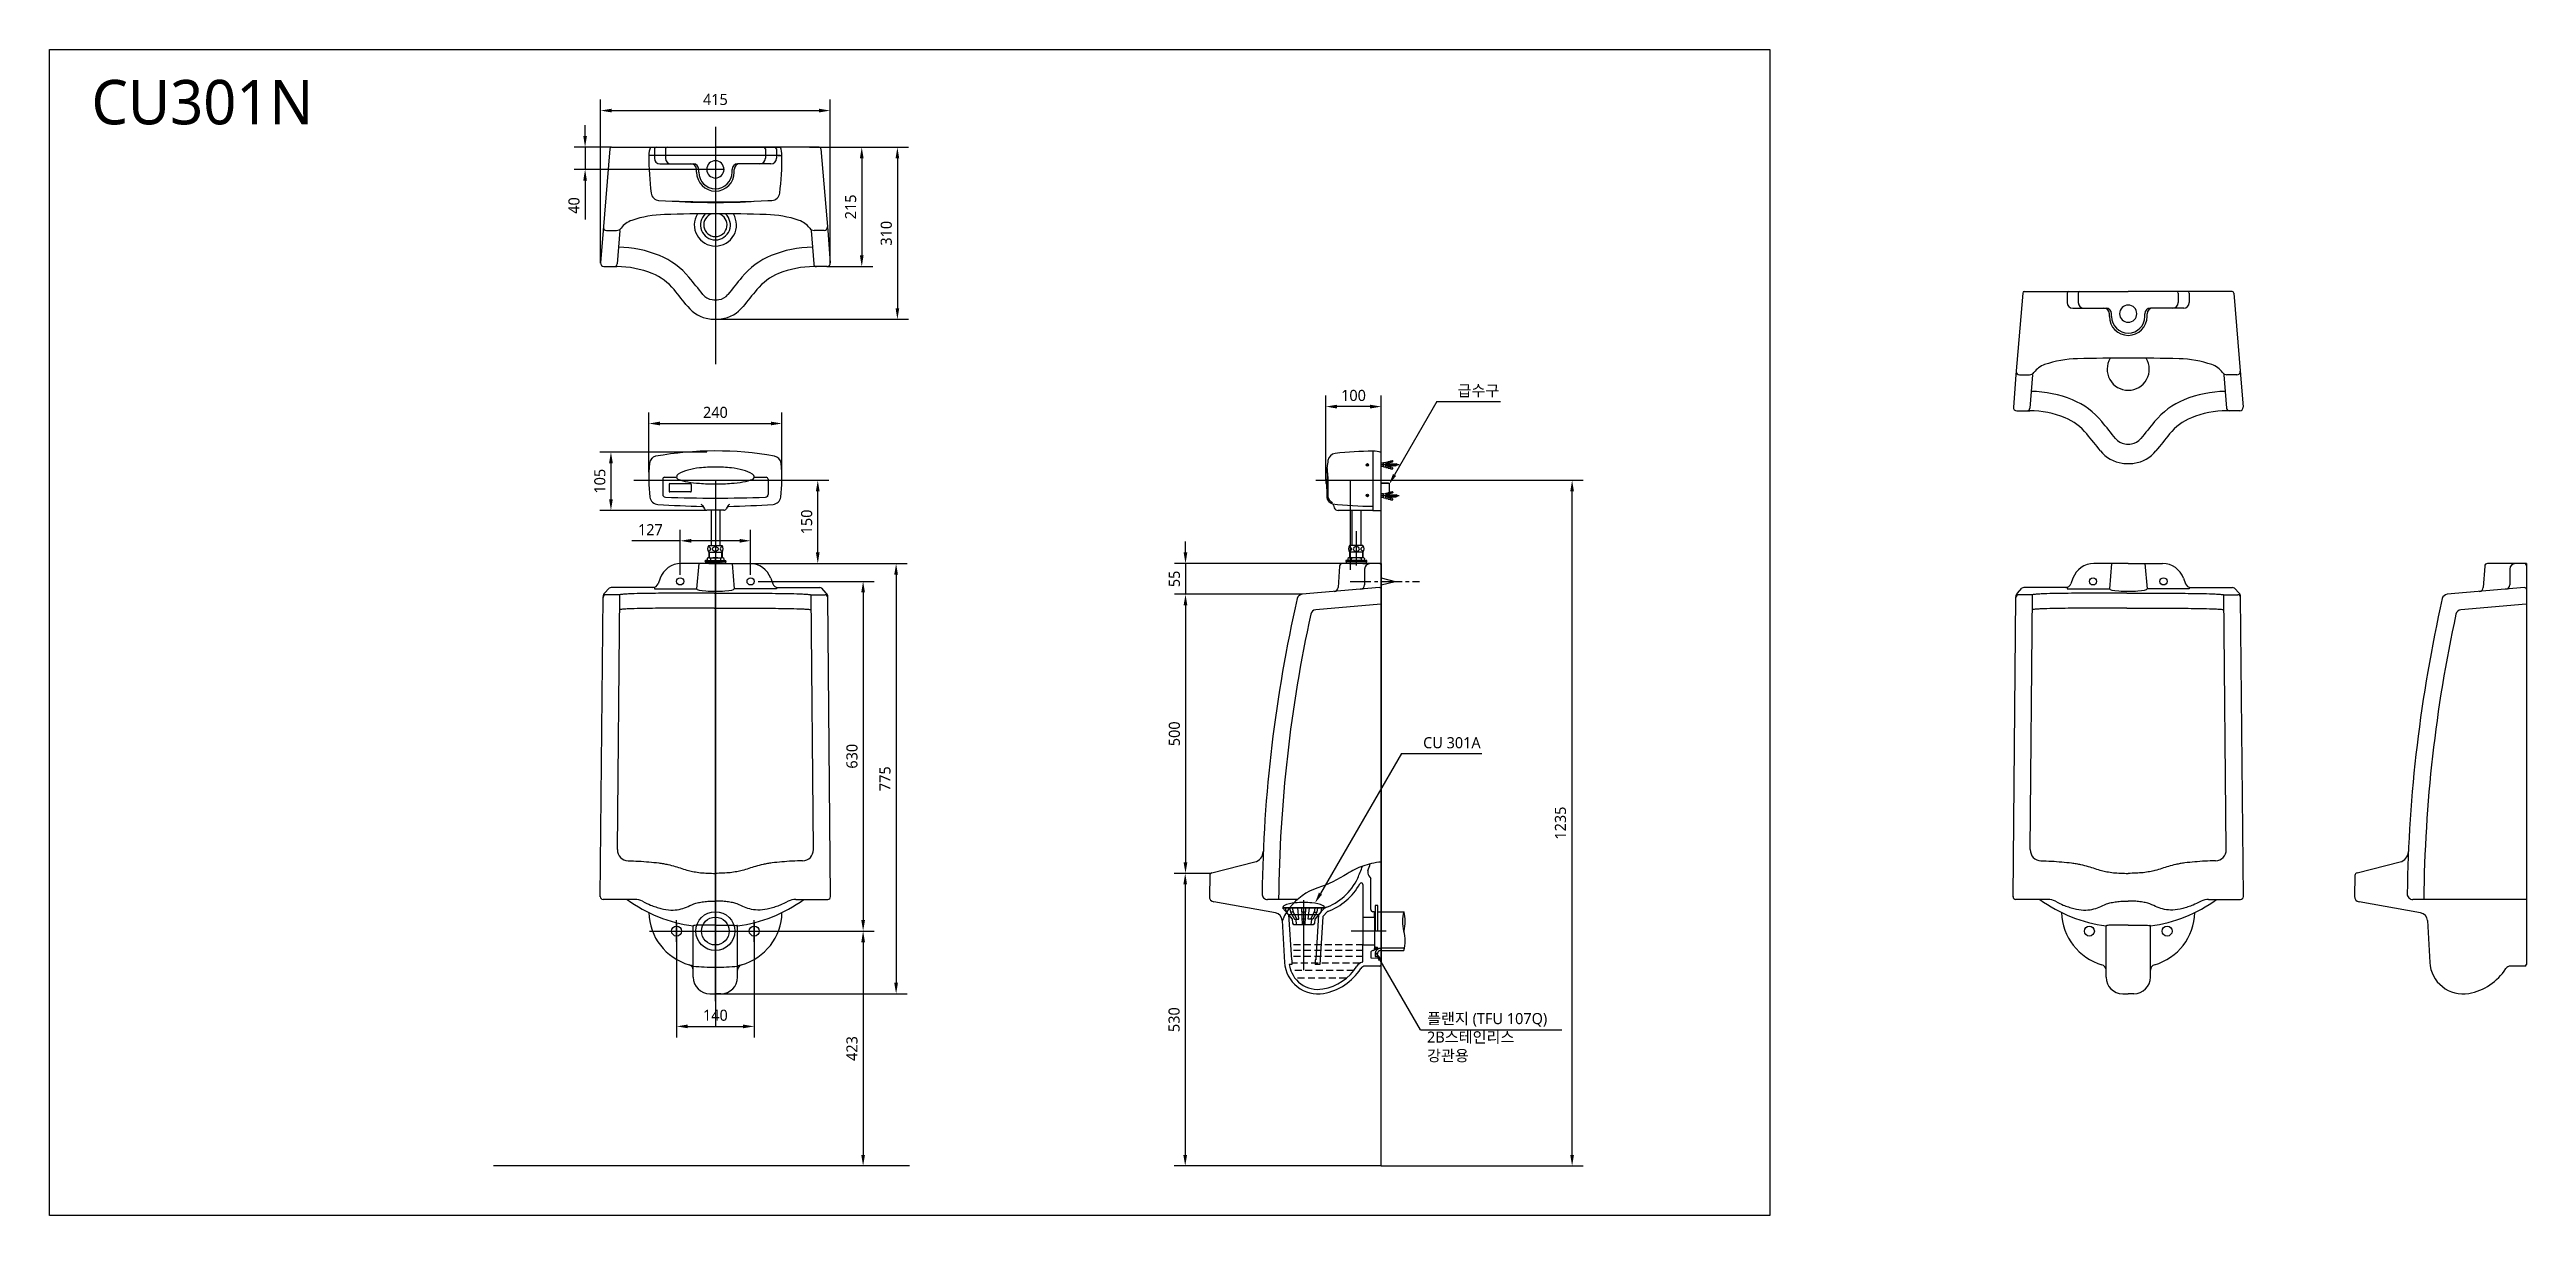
# Model space of a CAD drawing. Extents: x 3675 to 8139, y 70 to 2170.
import ezdxf

# ---------------------------------------------------------------- set-up
doc = ezdxf.new("R2010")
doc.units = 0
doc.header["$LTSCALE"] = 500
doc.header["$MEASUREMENT"] = 0
for name, pattern in [('CENTER', [2, 1.25, -0.25, 0.25, -0.25]), ('CENTER2', [1.125, 0.75, -0.125, 0.125, -0.125]), ('HIDDEN', [0.375, 0.25, -0.125]), ('PHANTOM', [2.5, 1.25, -0.25, 0.25, -0.25, 0.25, -0.25])]:
    doc.linetypes.add(name, pattern=pattern)
doc.layers.get('0').update_dxf_attribs({"linetype": 'CONTINUOUS'})
doc.layers.get('DEFPOINTS').update_dxf_attribs({"linetype": 'CONTINUOUS'})
for name, color, linetype in [('1', 1, 'CONTINUOUS'), ('2', 2, 'CONTINUOUS'), ('3', 3, 'CONTINUOUS'), ('4', 4, 'CONTINUOUS'), ('5', 5, 'CONTINUOUS'), ('6', 6, 'CONTINUOUS'), ('CENTER', 2, 'CENTER'), ('FAUCET', 4, 'CONTINUOUS')]:
    doc.layers.add(name, color=color, linetype=linetype)
doc.styles.add('GHS', font='romans', dxfattribs={"bigfont": 'ghs'})
doc.styles.get("Standard").update_dxf_attribs({"font": 'NanumGothic.ttf'})
doc.dimstyles.get("Standard").update_dxf_attribs({"dimtxt": 2.5, "dimasz": 2, "dimexe": 2, "dimexo": 1, "dimgap": 2, "dimtad": 1, "dimdec": 0, "dimlfac": 10, "dimrnd": 1, "dimzin": 0, "dimdsep": 46, "dimtxsty": 'Standard', "dimcen": 0, "dimclrt": 2, "dimadec": 0, "dimazin": 0, "dimtfac": 1, "dimtdec": 0, "dimtofl": 0, "dimtmove": 0, "dimatfit": 3, "dimfxl": 0, "dimtolj": 1, "dimtzin": 0, "dimarcsym": 0})

msp = doc.modelspace()

# ---------------------------------------------------------------- texts
at = {"insert": (3750.11131, 2115.07375), "char_height": 80, "width": 456.6456895, "attachment_point": 1, "style": 'GHS'}
msp.add_mtext('{\\fNanumGothic|b0|i0|c0|p50;CU301N}', dxfattribs=at)
at = {"layer": '1', "color": 2, "char_height": 20}
for s, insert, attachment_point in [('급수구', (6287.44044, 1565.46772), 3), ('CU 301A', (6253.81622, 931.27818), 3), ('플랜지 (TFU 107Q)\\P2B스테인리스\\P강관용', (6157.2664, 434.37865), 1)]:
    msp.add_mtext(s, dxfattribs=dict(at, insert=insert, attachment_point=attachment_point))

# ---------------------------------------------------------------- blocks, each defined once
blk = doc.blocks.new('*X0')
at = {"color": 0}
for p, q in [((293.01, 215.85), (293.58, 215.85)), ((293.04, 215.7), (293.55, 215.7)), ((293.07, 216), (293.52, 216)), ((293.22, 215.55), (293.37, 215.55))]:
    blk.add_line(p, q, dxfattribs=at)
blk = doc.blocks.new('*D4')
at = {"layer": '6', "color": 3, "lineweight": -2}
for p, q in [((4962.3, 581.9), (5160.9, 581.9)), ((5140.9, 561.9), (5140.9, 178.9)), ((5184.7, 158.9), (5120.9, 158.9))]:
    blk.add_line(p, q, dxfattribs=at)
at = {"layer": '6', "color": 3}
for points in [[(5137.6, 561.9), (5144.3, 561.9), (5140.9, 581.9)], [(5137.6, 178.9), (5144.3, 178.9), (5140.9, 158.9)]]:
    blk.add_solid(points, dxfattribs=at)
at = {"layer": 'DEFPOINTS', "color": 0}
for p in [(4962.3, 581.9), (5140.9, 158.9), (5184.7, 158.9)]:
    blk.add_point(p, dxfattribs=at)
at = {"layer": '6', "color": 2, "insert": (5120.9, 370.4), "char_height": 20, "attachment_point": 5, "rotation": 90}
blk.add_mtext('\\A1;423', dxfattribs=at)
blk = doc.blocks.new('*D5')
at = {"layer": '1', "color": 3, "lineweight": -2}
for p, q in [((6096.8, 1393.9), (6438.6, 1393.9)), ((6418.6, 178.9), (6418.6, 1373.9)), ((6074.7, 158.9), (6438.6, 158.9))]:
    blk.add_line(p, q, dxfattribs=at)
at = {"layer": '1', "color": 3}
for points in [[(6415.3, 1373.9), (6422, 1373.9), (6418.6, 1393.9)], [(6415.3, 178.9), (6422, 178.9), (6418.6, 158.9)]]:
    blk.add_solid(points, dxfattribs=at)
at = {"layer": 'DEFPOINTS', "color": 0}
for p in [(6096.8, 1393.9), (6418.6, 1393.9), (6074.7, 158.9)]:
    blk.add_point(p, dxfattribs=at)
at = {"layer": '1', "color": 2, "insert": (6397.7, 776.4), "char_height": 20, "attachment_point": 5, "rotation": 90}
blk.add_mtext('\\A1;1235', dxfattribs=at)
blk = doc.blocks.new('*D6')
at = {"layer": '1', "color": 3, "lineweight": -2}
for p, q in [((5974.8, 1393.9), (5974.8, 1546.7)), ((6054.7, 1526.7), (5994.8, 1526.7)), ((6074.7, 1493.9), (6074.7, 1546.7))]:
    blk.add_line(p, q, dxfattribs=at)
at = {"layer": '1', "color": 3}
for points in [[(5994.8, 1530), (5994.8, 1523.3), (5974.8, 1526.7)], [(6054.7, 1530), (6054.7, 1523.3), (6074.7, 1526.7)]]:
    blk.add_solid(points, dxfattribs=at)
at = {"layer": 'DEFPOINTS', "color": 0}
for p in [(5974.8, 1526.7), (6074.7, 1493.9), (5974.8, 1393.9)]:
    blk.add_point(p, dxfattribs=at)
at = {"layer": '1', "color": 2, "insert": (6024.7, 1546.7), "char_height": 20, "attachment_point": 5}
blk.add_mtext('\\A1;100', dxfattribs=at)
blk = doc.blocks.new('*D7')
at = {"layer": '1', "color": 3, "lineweight": -2}
for p, q in [((4811.2, 1223.4), (4811.2, 1305)), ((4938.2, 1223.4), (4938.2, 1305)), ((4811.2, 1285), (4724.1, 1285)), ((4918.2, 1285), (4831.2, 1285))]:
    blk.add_line(p, q, dxfattribs=at)
at = {"layer": '1', "color": 3}
for points in [[(4831.2, 1288.3), (4831.2, 1281.6), (4811.2, 1285)], [(4918.2, 1288.3), (4918.2, 1281.6), (4938.2, 1285)]]:
    blk.add_solid(points, dxfattribs=at)
at = {"layer": 'DEFPOINTS', "color": 0}
for p in [(4938.2, 1285), (4811.2, 1223.4), (4938.2, 1223.4)]:
    blk.add_point(p, dxfattribs=at)
at = {"layer": '1', "color": 2, "insert": (4757.5, 1305), "char_height": 20, "attachment_point": 5}
blk.add_mtext('\\A1;127', dxfattribs=at)
blk = doc.blocks.new('*D8')
at = {"layer": '1', "color": 3, "lineweight": -2}
for p, q in [((4754.7, 1408.7), (4754.7, 1516.2)), ((4774.7, 1496.2), (4974.7, 1496.2)), ((4994.7, 1396.8), (4994.7, 1516.2))]:
    blk.add_line(p, q, dxfattribs=at)
at = {"layer": '1', "color": 3}
for points in [[(4774.7, 1499.6), (4774.7, 1492.9), (4754.7, 1496.2)], [(4974.7, 1499.6), (4974.7, 1492.9), (4994.7, 1496.2)]]:
    blk.add_solid(points, dxfattribs=at)
at = {"layer": 'DEFPOINTS', "color": 0}
for p in [(4994.7, 1496.2), (4754.7, 1408.7), (4994.7, 1396.8)]:
    blk.add_point(p, dxfattribs=at)
at = {"layer": '1', "color": 2, "insert": (4874.7, 1516.2), "char_height": 20, "attachment_point": 5}
blk.add_mtext('\\A1;240', dxfattribs=at)
blk = doc.blocks.new('*D9')
at = {"layer": '1', "color": 3, "lineweight": -2}
for p, q in [((4859.3, 1444.8), (4666.5, 1444.8)), ((4686.5, 1424.8), (4686.5, 1359.8)), ((4859.3, 1339.8), (4666.5, 1339.8))]:
    blk.add_line(p, q, dxfattribs=at)
at = {"layer": '1', "color": 3}
for points in [[(4683.1, 1424.8), (4689.8, 1424.8), (4686.5, 1444.8)], [(4683.1, 1359.8), (4689.8, 1359.8), (4686.5, 1339.8)]]:
    blk.add_solid(points, dxfattribs=at)
at = {"layer": 'DEFPOINTS', "color": 0}
for p in [(4859.3, 1444.8), (4686.5, 1339.8), (4859.3, 1339.8)]:
    blk.add_point(p, dxfattribs=at)
at = {"layer": '1', "color": 2, "insert": (4666.5, 1392.3), "char_height": 20, "attachment_point": 5, "rotation": 90}
blk.add_mtext('\\A1;105', dxfattribs=at)
blk = doc.blocks.new('*D10')
at = {"layer": '1', "color": 3, "lineweight": -2}
for p, q in [((5015.2, 1393.9), (5079.2, 1393.9)), ((5059.2, 1263.9), (5059.2, 1373.9)), ((4954.2, 1243.9), (5079.2, 1243.9))]:
    blk.add_line(p, q, dxfattribs=at)
at = {"layer": '1', "color": 3}
for points in [[(5055.8, 1373.9), (5062.5, 1373.9), (5059.2, 1393.9)], [(5055.8, 1263.9), (5062.5, 1263.9), (5059.2, 1243.9)]]:
    blk.add_solid(points, dxfattribs=at)
at = {"layer": 'DEFPOINTS', "color": 0}
for p in [(5015.2, 1393.9), (5059.2, 1393.9), (4954.2, 1243.9)]:
    blk.add_point(p, dxfattribs=at)
at = {"layer": '1', "color": 2, "insert": (5039.2, 1318.9), "char_height": 20, "attachment_point": 5, "rotation": 90}
blk.add_mtext('\\A1;150', dxfattribs=at)
blk = doc.blocks.new('*D13')
at = {"layer": '1', "color": 3, "lineweight": -2}
for p, q in [((5062, 1993.9), (5158.5, 1993.9)), ((5138.5, 1973.9), (5138.5, 1798.9)), ((5075.7, 1778.9), (5158.5, 1778.9))]:
    blk.add_line(p, q, dxfattribs=at)
at = {"layer": '1', "color": 3}
for points in [[(5135.1, 1973.9), (5141.8, 1973.9), (5138.5, 1993.9)], [(5135.1, 1798.9), (5141.8, 1798.9), (5138.5, 1778.9)]]:
    blk.add_solid(points, dxfattribs=at)
at = {"layer": 'DEFPOINTS', "color": 0}
for p in [(5062, 1993.9), (5075.7, 1778.9), (5138.5, 1778.9)]:
    blk.add_point(p, dxfattribs=at)
at = {"layer": '1', "color": 2, "insert": (5118.5, 1886.4), "char_height": 20, "attachment_point": 5, "rotation": 90}
blk.add_mtext('\\A1;215', dxfattribs=at)
blk = doc.blocks.new('*D14')
at = {"layer": '1', "color": 3, "lineweight": -2}
for p, q in [((4639.9, 2013.9), (4639.9, 2033.9)), ((4687.5, 1993.9), (4619.9, 1993.9)), ((4639.9, 1993.9), (4639.9, 1953.9)), ((4859.2, 1953.9), (4619.9, 1953.9)), ((4639.9, 1933.9), (4639.9, 1863.9))]:
    blk.add_line(p, q, dxfattribs=at)
at = {"layer": '1', "color": 3}
for points in [[(4636.6, 2013.9), (4643.2, 2013.9), (4639.9, 1993.9)], [(4636.6, 1933.9), (4643.2, 1933.9), (4639.9, 1953.9)]]:
    blk.add_solid(points, dxfattribs=at)
at = {"layer": 'DEFPOINTS', "color": 0}
for p in [(4687.5, 1993.9), (4639.9, 1953.9), (4859.2, 1953.9)]:
    blk.add_point(p, dxfattribs=at)
at = {"layer": '1', "color": 2, "insert": (4619.9, 1888.9), "char_height": 20, "attachment_point": 5, "rotation": 90}
blk.add_mtext('\\A1;40', dxfattribs=at)
blk = doc.blocks.new('*D15')
at = {"layer": '1', "color": 3, "lineweight": -2}
for p, q in [((4667.7, 1784.9), (4667.7, 2079.9)), ((4687.7, 2059.9), (5061.7, 2059.9)), ((5081.7, 1784.9), (5081.7, 2079.9))]:
    blk.add_line(p, q, dxfattribs=at)
at = {"layer": '1', "color": 3}
for points in [[(4687.7, 2063.2), (4687.7, 2056.6), (4667.7, 2059.9)], [(5061.7, 2063.2), (5061.7, 2056.6), (5081.7, 2059.9)]]:
    blk.add_solid(points, dxfattribs=at)
at = {"layer": 'DEFPOINTS', "color": 0}
for p in [(5081.7, 2059.9), (4667.7, 1784.9), (5081.7, 1784.9)]:
    blk.add_point(p, dxfattribs=at)
at = {"layer": '1', "color": 2, "insert": (4874.7, 2079.9), "char_height": 20, "attachment_point": 5}
blk.add_mtext('\\A1;415', dxfattribs=at)
blk = doc.blocks.new('*D16')
at = {"layer": '1', "color": 3, "lineweight": -2}
for p, q in [((5044, 1993.9), (5222.7, 1993.9)), ((5202.7, 1973.9), (5202.7, 1703.9)), ((4874.7, 1683.9), (5222.7, 1683.9))]:
    blk.add_line(p, q, dxfattribs=at)
at = {"layer": '1', "color": 3}
for points in [[(5199.4, 1973.9), (5206, 1973.9), (5202.7, 1993.9)], [(5199.4, 1703.9), (5206, 1703.9), (5202.7, 1683.9)]]:
    blk.add_solid(points, dxfattribs=at)
at = {"layer": 'DEFPOINTS', "color": 0}
for p in [(5044, 1993.9), (4874.7, 1683.9), (5202.7, 1683.9)]:
    blk.add_point(p, dxfattribs=at)
at = {"layer": '1', "color": 2, "insert": (5182.7, 1838.9), "char_height": 20, "attachment_point": 5, "rotation": 90}
blk.add_mtext('\\A1;310', dxfattribs=at)
blk = doc.blocks.new('*D17')
at = {"layer": '1', "color": 3, "lineweight": -2}
for p, q in [((4936.7, 1243.9), (5220.4, 1243.9)), ((5200.4, 1223.9), (5200.4, 488.9)), ((4874.7, 468.9), (5220.4, 468.9))]:
    blk.add_line(p, q, dxfattribs=at)
at = {"layer": '1', "color": 3}
for points in [[(5197, 1223.9), (5203.7, 1223.9), (5200.4, 1243.9)], [(5197, 488.9), (5203.7, 488.9), (5200.4, 468.9)]]:
    blk.add_solid(points, dxfattribs=at)
at = {"layer": 'DEFPOINTS', "color": 0}
for p in [(4936.7, 1243.9), (4874.7, 468.9), (5200.4, 468.9)]:
    blk.add_point(p, dxfattribs=at)
at = {"layer": '1', "color": 2, "insert": (5180.4, 856.4), "char_height": 20, "attachment_point": 5, "rotation": 90}
blk.add_mtext('\\A1;775', dxfattribs=at)
blk = doc.blocks.new('*D18')
at = {"layer": '1', "color": 3, "lineweight": -2}
for p, q in [((4951.7, 1211.9), (5160.9, 1211.9)), ((5140.9, 1191.9), (5140.9, 601.9)), ((4993.2, 581.9), (5160.9, 581.9))]:
    blk.add_line(p, q, dxfattribs=at)
at = {"layer": '1', "color": 3}
for points in [[(5137.6, 1191.9), (5144.3, 1191.9), (5140.9, 1211.9)], [(5137.6, 601.9), (5144.3, 601.9), (5140.9, 581.9)]]:
    blk.add_solid(points, dxfattribs=at)
at = {"layer": 'DEFPOINTS', "color": 0}
for p in [(4951.7, 1211.9), (4993.2, 581.9), (5140.9, 581.9)]:
    blk.add_point(p, dxfattribs=at)
at = {"layer": '1', "color": 2, "insert": (5120.9, 896.9), "char_height": 20, "attachment_point": 5, "rotation": 90}
blk.add_mtext('\\A1;630', dxfattribs=at)
blk = doc.blocks.new('*D19')
at = {"layer": '1', "color": 3, "lineweight": -2}
for p, q in [((4804.7, 562.4), (4804.7, 390.3)), ((4944.7, 562.4), (4944.7, 390.3)), ((4824.7, 410.3), (4924.7, 410.3))]:
    blk.add_line(p, q, dxfattribs=at)
at = {"layer": '1', "color": 3}
for points in [[(4824.7, 413.6), (4824.7, 407), (4804.7, 410.3)], [(4924.7, 413.6), (4924.7, 407), (4944.7, 410.3)]]:
    blk.add_solid(points, dxfattribs=at)
at = {"layer": 'DEFPOINTS', "color": 0}
for p in [(4804.7, 562.4), (4944.7, 562.4), (4944.7, 410.3)]:
    blk.add_point(p, dxfattribs=at)
at = {"layer": '1', "color": 2, "insert": (4874.7, 430.3), "char_height": 20, "attachment_point": 5}
blk.add_mtext('\\A1;140', dxfattribs=at)
blk = doc.blocks.new('*D20')
at = {"layer": '1', "color": 3, "lineweight": -2}
for p, q in [((5721.9, 1263.9), (5721.9, 1283.9)), ((6004.4, 1243.9), (5701.9, 1243.9)), ((5721.9, 1243.9), (5721.9, 1188.6)), ((5932, 1188.6), (5701.9, 1188.6)), ((5721.9, 1168.6), (5721.9, 1148.6))]:
    blk.add_line(p, q, dxfattribs=at)
at = {"layer": '1', "color": 3}
for points in [[(5718.5, 1263.9), (5725.2, 1263.9), (5721.9, 1243.9)], [(5718.5, 1168.6), (5725.2, 1168.6), (5721.9, 1188.6)]]:
    blk.add_solid(points, dxfattribs=at)
at = {"layer": 'DEFPOINTS', "color": 0}
for p in [(6004.4, 1243.9), (5721.9, 1188.6), (5932, 1188.6)]:
    blk.add_point(p, dxfattribs=at)
at = {"layer": '1', "color": 2, "insert": (5701.9, 1216.3), "char_height": 20, "attachment_point": 5, "rotation": 90}
blk.add_mtext('\\A1;55', dxfattribs=at)
blk = doc.blocks.new('*D21')
at = {"layer": '1', "color": 3, "lineweight": -2}
for p, q in [((5932, 1188.6), (5701.9, 1188.6)), ((5721.9, 1168.6), (5721.9, 705.9)), ((5767.9, 685.9), (5701.9, 685.9))]:
    blk.add_line(p, q, dxfattribs=at)
at = {"layer": '1', "color": 3}
for points in [[(5718.5, 1168.6), (5725.2, 1168.6), (5721.9, 1188.6)], [(5718.5, 705.9), (5725.2, 705.9), (5721.9, 685.9)]]:
    blk.add_solid(points, dxfattribs=at)
at = {"layer": 'DEFPOINTS', "color": 0}
for p in [(5932, 1188.6), (5721.9, 685.9), (5767.9, 685.9)]:
    blk.add_point(p, dxfattribs=at)
at = {"layer": '1', "color": 2, "insert": (5701.9, 937.3), "char_height": 20, "attachment_point": 5, "rotation": 90}
blk.add_mtext('\\A1;500', dxfattribs=at)
blk = doc.blocks.new('*D22')
at = {"layer": '1', "color": 3, "lineweight": -2}
for p, q in [((5721.9, 685.9), (5701.4, 685.9)), ((5721.4, 665.9), (5721.4, 178.9)), ((5724.7, 158.9), (5701.4, 158.9))]:
    blk.add_line(p, q, dxfattribs=at)
at = {"layer": '1', "color": 3}
for points in [[(5718, 665.9), (5724.7, 665.9), (5721.4, 685.9)], [(5718, 178.9), (5724.7, 178.9), (5721.4, 158.9)]]:
    blk.add_solid(points, dxfattribs=at)
at = {"layer": 'DEFPOINTS', "color": 0}
for p in [(5721.9, 685.9), (5721.4, 158.9), (5724.7, 158.9)]:
    blk.add_point(p, dxfattribs=at)
at = {"layer": '1', "color": 2, "insert": (5701.4, 422.4), "char_height": 20, "attachment_point": 5, "rotation": 90}
blk.add_mtext('\\A1;530', dxfattribs=at)

# ---------------------------------------------------------------- dimensions: what is measured, and where the dimension line sits
at = {"layer": '1'}
dim = msp.add_linear_dim(base=(5081.74009, 2059.89596), p1=(4667.69862, 1784.93865), p2=(5081.74009, 1784.93865), text='415', dimstyle='Standard', override={"dimtxt": 20, "dimasz": 20, "dimexe": 20, "dimexo": 0, "dimgap": 10, "dimdec": 4, "dimlfac": 1, "dimzin": 8, "dimclrd": 3, "dimclre": 3, "dimtdec": 4, "dimtofl": 1}, dxfattribs=at)
dim.commit()
dim.dimension.update_dxf_attribs({"geometry": '*D15', "text_midpoint": (4874.71935, 2079.89596)})
for base, p1, p2, picture, middle in [((4639.89822, 1953.93865), (4687.47975, 1993.93865), (4859.21935, 1953.93865), '*D14', (4619.89822, 1888.93865)), ((5202.69324, 1683.93865), (5043.99761, 1993.93865), (4874.71935, 1683.93865), '*D16', (5182.69324, 1838.93865)), ((5138.46912, 1778.93865), (5061.95896, 1993.93865), (5075.74009, 1778.93865), '*D13', (5118.46912, 1886.43865)), ((4686.45389, 1339.84878), (4859.32823, 1444.84878), (4859.32823, 1339.84878), '*D9', (4666.45389, 1392.34878)), ((5059.17537, 1393.93865), (4954.21295, 1243.93865), (5015.24271, 1393.93865), '*D10', (5039.17537, 1318.93865)), ((6418.62539, 1393.93865), (6074.71935, 158.93865), (6096.84477, 1393.93865), '*D5', (6397.72411, 776.43865)), ((5721.86794, 1188.56878), (6004.40612, 1243.93878), (5931.98862, 1188.56878), '*D20', (5701.86794, 1216.25378)), ((5200.35106, 468.93865), (4936.73, 1243.93878), (4874.71992, 468.93865), '*D17', (5180.35106, 856.43871)), ((5140.94113, 581.93865), (4951.74709, 1211.93878), (4993.21935, 581.93865), '*D18', (5120.94113, 896.93871))]:
    dim = msp.add_linear_dim(base=base, p1=p1, p2=p2, angle=90, dimstyle='Standard', override={"dimtxt": 20, "dimasz": 20, "dimexe": 20, "dimexo": 0, "dimgap": 10, "dimdec": 4, "dimlfac": 1, "dimzin": 8, "dimclrd": 3, "dimclre": 3, "dimtdec": 4, "dimtofl": 1}, dxfattribs=at)
    dim.commit()
    dim.dimension.update_dxf_attribs({"geometry": picture, "text_midpoint": middle})
for base, p1, p2, picture, middle in [((4994.71935, 1496.22567), (4754.71935, 1408.69089), (4994.71935, 1396.84809), '*D8', (4874.71935, 1516.22567)), ((5974.75593, 1526.66877), (6074.71935, 1493.93865), (5974.75593, 1393.93865), '*D6', (6024.73764, 1546.66877)), ((4944.71935, 410.298), (4804.71935, 562.43865), (4944.71935, 562.43865), '*D19', (4874.71935, 430.298))]:
    dim = msp.add_linear_dim(base=base, p1=p1, p2=p2, dimstyle='Standard', override={"dimtxt": 20, "dimasz": 20, "dimexe": 20, "dimexo": 0, "dimgap": 10, "dimdec": 4, "dimlfac": 1, "dimzin": 8, "dimclrd": 3, "dimclre": 3, "dimtdec": 4, "dimtofl": 1}, dxfattribs=at)
    dim.commit()
    dim.dimension.update_dxf_attribs({"geometry": picture, "text_midpoint": middle})
dim = msp.add_linear_dim(base=(4938.21935, 1284.96904), p1=(4811.21935, 1223.41991), p2=(4938.21935, 1223.41991), dimstyle='Standard', override={"dimtxt": 20, "dimasz": 20, "dimexe": 20, "dimexo": 0, "dimgap": 10, "dimdec": 4, "dimlfac": 1, "dimzin": 8, "dimclrd": 3, "dimclre": 3, "dimtdec": 4, "dimtofl": 1}, dxfattribs=at)
dim.commit()
dim.dimension.update_dxf_attribs({"geometry": '*D7', "text_midpoint": (4757.46693, 1284.96904), "dimtype": 160})
for base, p1, p2, text, picture, middle in [((5721.86794, 685.93878), (5931.98862, 1188.56878), (5767.9114, 685.93878), '500', '*D21', (5701.86794, 937.25378)), ((5721.36113, 158.93865), (5721.86794, 685.93878), (5724.71935, 158.93865), '530', '*D22', (5701.36113, 422.43871))]:
    dim = msp.add_linear_dim(base=base, p1=p1, p2=p2, angle=90, text=text, dimstyle='Standard', override={"dimtxt": 20, "dimasz": 20, "dimexe": 20, "dimexo": 0, "dimgap": 10, "dimdec": 4, "dimlfac": 1, "dimzin": 8, "dimclrd": 3, "dimclre": 3, "dimtdec": 4, "dimtofl": 1}, dxfattribs=at)
    dim.commit()
    dim.dimension.update_dxf_attribs({"geometry": picture, "text_midpoint": middle})
at = {"layer": '6'}
dim = msp.add_linear_dim(base=(5140.94113, 158.93865), p1=(4962.31811, 581.93865), p2=(5184.71935, 158.93865), angle=90, dimstyle='Standard', override={"dimtxt": 20, "dimasz": 20, "dimexe": 20, "dimexo": 0, "dimgap": 10, "dimdec": 4, "dimlfac": 1, "dimzin": 8, "dimclrd": 3, "dimclre": 3, "dimtdec": 4, "dimtofl": 1}, dxfattribs=at)
dim.commit()
dim.dimension.update_dxf_attribs({"geometry": '*D4', "text_midpoint": (5120.94113, 370.43865)})

# ---------------------------------------------------------------- linework, layer by layer
at = {"color": 7, "linetype": 'CENTER2', "ltscale": 0.1}
msp.add_line((6018.59206, 1211.93865), (6143.56324, 1211.93865), dxfattribs=at)
for p, q in [((6074.71935, 1218.01826), (6099.50853, 1211.93865)), ((6074.71935, 1205.85904), (6099.50853, 1211.93865)), ((6068.71935, 616.93865), (6115.24932, 616.93865))]:
    msp.add_line(p, q)
at = {"linetype": 'HIDDEN', "ltscale": 0.1}
for p, q in [((6041.71935, 556.93865), (5911.06545, 556.93865)), ((6041.71935, 546.93865), (5911.61823, 546.93865)), ((6041.71935, 535.93865), (5912.35182, 535.93865)), ((6025.35669, 510.93865), (5911.61823, 510.93865)), ((6036.09119, 523.93865), (5913.71935, 523.93865)), ((6011.48056, 496.93865), (5919.41567, 496.93865))]:
    msp.add_line(p, q, dxfattribs=at)
at = {"color": 2}
for points in [[(6074.71935, 1243.93865), (6074.71935, 682.46414)], [(8138.53544, 1243.93865), (8138.53544, 682.46414)]]:
    msp.add_lwpolyline(points, dxfattribs=at)
msp.add_lwpolyline([(6041.45049, 699.10357, 0.0580185839), (6013.49924, 685.35111, -0.0639456749), (5960.15293, 659.88194, 0.1514965591), (5909.51021, 623.84839)], format="xyb")
at = {"linetype": 'PHANTOM'}
msp.add_lwpolyline([(6068.71935, 581.93865), (6068.71935, 627.93865), (6063.71935, 627.93865), (6063.71935, 581.93865)], dxfattribs=at)
at = {"linetype": 'HIDDEN'}
msp.add_lwpolyline([(6116.27391, 550.93865), (6073.71935, 550.93865, 0.4142135624), (6063.71935, 540.93865), (6063.71935, 535.93865), (6067.71935, 535.93865), (6067.71935, 540.93865, -0.4142135624), (6073.71935, 546.93865), (6115.24932, 546.93865)], format="xyb", dxfattribs=at)
msp.add_circle((6065.54842, 550.82044), 2.84575)
for centre, radius, start, end in [((6086.53425, 572.19185), 134.68159, 102.63137945, 109.55692943), ((6086.53425, 572.19185), 134.68159, 95.03272001, 102.63137945), ((5992.92948, 560.21247), 104.92047, 142.6620043, 157.08816365), ((6175.24932, 599.43865), 62.5, 163.73979529, 196.26020471), ((6055.24932, 599.43865), 62.5, 343.73979529, 16.26020471), ((6055.24932, 564.43865), 62.5, 343.73979529, 16.26020471)]:
    msp.add_arc(centre, radius, start, end)
at = {"layer": '1'}
for p, q in [((4874.71935, 2030.58987), (4874.71935, 1602.97195)), ((6074.71935, 158.93865), (6074.71935, 1493.93865)), ((6018.71935, 1319.71004), (6018.71935, 1232.44886)), ((4874.71935, 1280.37867), (4874.71935, 409.42729)), ((4874.72052, 455.45308), (4874.74682, 1255.50122)), ((5934.71935, 634.13878), (5934.71935, 511.73878)), ((4756.21935, 581.93865), (4993.21935, 581.93865)), ((4790.32004, 581.93865), (4819.3537, 581.93865)), ((4804.71935, 562.43865), (4804.71935, 601.43865)), ((4804.71935, 597.03978), (4804.71935, 561.79599)), ((4930.5548, 581.93865), (4962.31811, 581.93865)), ((4944.71935, 562.43865), (4944.71935, 601.43865)), ((4944.71935, 596.3358), (4944.71935, 556.39884)), ((6083.71935, 581.93865), (6020.71935, 581.93865)), ((5224.71935, 158.93865), (4474.71935, 158.93865)), ((6074.71935, 158.93865), (5724.71935, 158.93865))]:
    msp.add_line(p, q, dxfattribs=at)
at = {"layer": '1', "color": 7}
msp.add_line((4890.21935, 1953.93865), (4859.21935, 1953.93865), dxfattribs=at)
at = {"layer": '1', "color": 3}
for p, q in [((6175.14899, 1536.13917), (6098.71935, 1403.75916)), ((6175.14899, 1536.13917), (6289.36188, 1536.13917)), ((6110.87311, 901.94964), (5965.1452, 649.54149)), ((6110.87311, 901.94964), (6255.73766, 901.94964)), ((6145.40071, 404.01432), (6072.88331, 529.61814)), ((6145.40071, 404.01432), (6346.9952, 404.01432)), ((6145.40071, 404.01432), (6400.25363, 404.01432))]:
    msp.add_line(p, q, dxfattribs=at)
at = {"layer": '1', "color": 2, "linetype": 'CENTER'}
msp.add_line((5934.71935, 637.43878), (5934.71935, 589.43878), dxfattribs=at)
at = {"layer": '1', "color": 7}
for centre, radius, start, end in [((4762.10645, 1210.93878), 10, 270, 340.01689348), ((4987.38772, 1210.93878), 10, 199.98310652, 270), ((6036.71935, 1205.67543), 8, 274.95325748, 0), ((7308.24299, 1210.93878), 10, 270, 340.01689348), ((7533.52427, 1210.93878), 10, 199.98310652, 270), ((8100.53544, 1205.67543), 8, 274.95325748, 0), ((5988.95746, 1201.53607), 8, 274.95325748, 356.29584079), ((8052.77354, 1201.53607), 8, 274.95325748, 356.29584079), ((4867.12534, 844.85283), 255.66091, 233.650747, 262.7148628), ((4882.35717, 844.85233), 255.66091, 277.28136978, 306.34944235), ((7413.26188, 844.85283), 255.66091, 233.650747, 262.7148628), ((7428.49371, 844.85233), 255.66091, 277.28136978, 306.34944235)]:
    msp.add_arc(centre, radius, start, end, dxfattribs=at)
at = {"layer": '1', "color": 3}
for points in [[(6095.8326, 1405.42583), (6101.60611, 1402.09249), (6088.71935, 1386.43865)], [(5962.25845, 651.20816), (5968.03195, 647.87482), (5955.1452, 632.22098)], [(6069.99655, 527.95148), (6075.77006, 531.28481), (6062.88331, 546.93865)]]:
    msp.add_solid(points, dxfattribs=at)
at = {"layer": '2'}
for radius in [35, 25]:
    msp.add_circle((4874.62935, 581.93865), radius, dxfattribs=at)
for centre, start, end in [((4874.71935, 947.46003), 264.6689259, 270), ((4874.72168, 947.46003), 270, 275.3310741)]:
    msp.add_arc(centre, 430.52138, start, end, dxfattribs=at)
at = {"layer": '3', "color": 7}
for p, q in [((4684.49012, 1991.18779), (4672.21935, 1843.93865)), ((4687.47975, 1993.93865), (4874.71935, 1993.93865)), ((4764.71935, 1990.93865), (4764.71935, 1973.93865)), ((4784.71935, 1990.93865), (4784.71935, 1973.93865)), ((5061.95896, 1993.93865), (4874.71935, 1993.93865)), ((4964.71935, 1990.93865), (4964.71935, 1973.93865)), ((4984.71935, 1990.93865), (4984.71935, 1973.93865)), ((5064.94859, 1991.18779), (5077.21935, 1843.93865)), ((4774.71935, 1963.93865), (4834.71935, 1963.93865)), ((4840.71935, 1948.93865), (4840.71935, 1953.93865)), ((4844.71935, 1948.93865), (4844.71935, 1953.93865)), ((4904.71935, 1948.93865), (4904.71935, 1953.93865)), ((4908.71935, 1948.93865), (4908.71935, 1953.93865)), ((4974.71935, 1963.93865), (4914.71935, 1963.93865)), ((4672.21935, 1843.93865), (4667.71629, 1785.39883)), ((4678.74015, 1843.93865), (4696.75379, 1843.93865)), ((4702.21935, 1843.93865), (4697.57447, 1783.55517)), ((5047.21935, 1843.93865), (5051.86424, 1783.55517)), ((5070.69856, 1843.93865), (5052.68492, 1843.93865)), ((5077.21935, 1843.93865), (5081.72242, 1785.39883)), ((4673.69862, 1778.93865), (4697.21935, 1778.93865)), ((5075.74009, 1778.93865), (5052.21935, 1778.93865)), ((7230.62666, 1731.28834), (7218.3559, 1584.03921)), ((7233.6163, 1734.03921), (7420.8559, 1734.03921)), ((7310.8559, 1731.03921), (7310.8559, 1714.03921)), ((7320.8559, 1704.03921), (7380.8559, 1704.03921)), ((7330.8559, 1731.03921), (7330.8559, 1714.03921)), ((7608.0955, 1734.03921), (7420.8559, 1734.03921)), ((7520.8559, 1704.03921), (7460.8559, 1704.03921)), ((7510.8559, 1731.03921), (7510.8559, 1714.03921)), ((7530.8559, 1731.03921), (7530.8559, 1714.03921)), ((7611.08514, 1731.28834), (7623.3559, 1584.03921)), ((7386.8559, 1689.03921), (7386.8559, 1694.03921)), ((7390.8559, 1689.03921), (7390.8559, 1694.03921)), ((7450.8559, 1689.03921), (7450.8559, 1694.03921)), ((7454.8559, 1689.03921), (7454.8559, 1694.03921)), ((7218.3559, 1584.03921), (7213.85283, 1525.49939)), ((7224.87669, 1584.03921), (7242.89034, 1584.03921)), ((7248.3559, 1584.03921), (7243.71101, 1523.65573)), ((7593.3559, 1584.03921), (7598.00078, 1523.65573)), ((7616.8351, 1584.03921), (7598.82146, 1584.03921)), ((7623.3559, 1584.03921), (7627.85896, 1525.49939)), ((7219.83516, 1519.03921), (7243.3559, 1519.03921)), ((7621.87663, 1519.03921), (7598.3559, 1519.03921)), ((4775.17244, 1217.6085), (4771.50439, 1207.52134)), ((4874.74709, 1243.93878), (4812.76418, 1243.93878)), ((4844.74709, 1243.93878), (4840.74709, 1198.36196)), ((4874.74709, 1243.93878), (4936.73, 1243.93878)), ((4904.74709, 1243.93878), (4908.74709, 1198.36196)), ((4974.32173, 1217.6085), (4977.98979, 1207.52134)), ((5999.41657, 1239.2618), (5996.94074, 1201.01923)), ((6074.71935, 1243.93878), (6004.40612, 1243.93878)), ((6044.71935, 1233.93878), (6044.71935, 1205.67543)), ((6074.71935, 1243.93878), (6074.71935, 521.93878)), ((7321.30898, 1217.6085), (7317.64093, 1207.52134)), ((7420.88363, 1243.93878), (7358.90072, 1243.93878)), ((7390.88363, 1243.93878), (7386.88363, 1198.36196)), ((7420.88363, 1243.93878), (7482.86654, 1243.93878)), ((7450.88363, 1243.93878), (7454.88363, 1198.36196)), ((7520.45828, 1217.6085), (7524.12633, 1207.52134)), ((8063.23265, 1239.2618), (8060.75683, 1201.01923)), ((8138.53544, 1243.93878), (8068.22221, 1243.93878)), ((8108.53544, 1233.93878), (8108.53544, 1205.67543)), ((8138.53544, 1243.93878), (8138.53544, 521.93878)), ((4667.26514, 643.93865), (4672.21062, 1183.96424)), ((4675.00187, 1190.80375), (4683.27165, 1199.40432)), ((4702.24702, 1187.93878), (4677.20194, 1187.93878)), ((4764.74709, 1200.93878), (4686.87581, 1200.93878)), ((4698.03238, 728.64239), (4702.24702, 1187.93878)), ((4764.74709, 1200.93878), (4764.74709, 1198.36196)), ((4764.74709, 1198.36196), (4840.74709, 1198.36196)), ((4872.20409, 1190.5903), (4877.29009, 1190.5903)), ((4872.20409, 1163.63152), (4877.29009, 1163.63152)), ((4984.74709, 1198.36196), (4908.74709, 1198.36196)), ((4984.74709, 1200.93878), (5062.61836, 1200.93878)), ((4984.74709, 1200.93878), (4984.74709, 1198.36196)), ((5047.24702, 1187.93878), (5072.29211, 1187.93878)), ((5051.40567, 728.82353), (5047.24702, 1187.93878)), ((5074.49177, 1190.80431), (5066.22253, 1199.40432)), ((5082.17456, 643.93865), (5077.28303, 1183.9638)), ((6071.46033, 1200.65633), (5931.98862, 1188.56878)), ((6074.05062, 1170.76836), (5956.51777, 1160.58218)), ((7213.40168, 643.93865), (7218.34717, 1183.96424)), ((7221.13842, 1190.80375), (7229.40819, 1199.40432)), ((7248.38356, 1187.93878), (7223.33848, 1187.93878)), ((7310.88363, 1200.93878), (7233.01236, 1200.93878)), ((7244.16892, 728.64239), (7248.38356, 1187.93878)), ((7310.88363, 1200.93878), (7310.88363, 1198.36196)), ((7310.88363, 1198.36196), (7386.88363, 1198.36196)), ((7418.34063, 1190.5903), (7423.42663, 1190.5903)), ((7418.34063, 1163.63152), (7423.42663, 1163.63152)), ((7530.88363, 1198.36196), (7454.88363, 1198.36196)), ((7530.88363, 1200.93878), (7608.7549, 1200.93878)), ((7530.88363, 1200.93878), (7530.88363, 1198.36196)), ((7593.38356, 1187.93878), (7618.42865, 1187.93878)), ((7597.54222, 728.82353), (7593.38356, 1187.93878)), ((7620.62831, 1190.80431), (7612.35907, 1199.40432)), ((7628.3111, 643.93865), (7623.41957, 1183.9638)), ((8135.27641, 1200.65633), (7995.80471, 1188.56878)), ((8137.8667, 1170.76836), (8020.33385, 1160.58218)), ((5765.64315, 682.12839), (5764.88668, 644.30524)), ((5769.41368, 686.87515), (5846.8951, 706.51373)), ((7829.45923, 682.12839), (7828.70277, 644.30524)), ((7833.22977, 686.87515), (7910.71119, 706.51373)), ((4729.78817, 638.93865), (4672.26534, 638.93865)), ((5019.65153, 638.93865), (5077.17435, 638.93865)), ((5883.90574, 614.99768), (5773.15819, 634.45607)), ((5923.5719, 638.93878), (5869.83329, 638.93878)), ((7275.92471, 638.93865), (7218.40189, 638.93865)), ((7565.78807, 638.93865), (7623.3109, 638.93865)), ((7947.72183, 614.99768), (7836.97427, 634.45607)), ((8138.53544, 638.93878), (7933.64938, 638.93878)), ((4834.71985, 498.93865), (4834.75744, 591.65359)), ((4914.71985, 498.93865), (4914.69752, 591.65359)), ((5896.28671, 601.0595), (5900.49663, 525.59669)), ((7380.85639, 498.93865), (7380.89399, 591.65359)), ((7460.85639, 498.93865), (7460.83407, 591.65359)), ((7960.10279, 601.0595), (7964.31271, 525.59669)), ((6071.71935, 518.93878), (6046.04107, 518.93878)), ((8135.53544, 518.93878), (8109.85716, 518.93878)), ((4864.71985, 468.93865), (4874.71985, 468.93865)), ((4884.71985, 468.93865), (4874.71985, 468.93865)), ((7410.85639, 468.93865), (7420.85639, 468.93865)), ((7430.85639, 468.93865), (7420.85639, 468.93865))]:
    msp.add_line(p, q, dxfattribs=at)
at = {"layer": '3'}
for p, q in [((6052.19501, 681.60079), (6055.71935, 676.93865)), ((5896.28671, 601.0595), (5900.49663, 525.59669)), ((5907.71935, 611.56378), (5961.71935, 611.56378)), ((5907.71935, 611.56365), (5912.71935, 529.93865)), ((5961.71935, 611.56365), (5956.71935, 529.93865)), ((5972.71935, 623.93865), (5961.71935, 611.56365)), ((5969.4931, 607.62519), (5964.2443, 521.93865)), ((5976.96373, 616.67198), (5969.99454, 608.83164)), ((7960.10279, 601.0595), (7964.31271, 525.59669)), ((5913.71935, 521.93865), (5908.87678, 521.93865)), ((5913.71935, 529.93865), (5912.71935, 529.93865)), ((5913.71935, 529.93865), (5913.71935, 521.93865)), ((5956.71935, 529.93865), (5955.71935, 529.93865)), ((5955.71935, 529.93865), (5955.71935, 521.93865)), ((5964.2443, 521.93865), (5955.71935, 521.93865))]:
    msp.add_line(p, q, dxfattribs=at)
at = {"layer": '3', "color": 3}
for p, q in [((6055.71935, 620.93865), (6055.71935, 676.93865)), ((6041.71935, 665.8058), (6041.71935, 606.93865)), ((6041.71935, 606.93865), (6041.71935, 556.93865)), ((6041.71935, 606.93865), (6062.71935, 606.93865)), ((6060.71935, 616.93865), (6059.71935, 616.93865)), ((6062.71935, 606.93865), (6062.71935, 614.93865)), ((6062.71935, 606.93865), (6062.71935, 556.93865)), ((6041.71935, 556.93865), (6062.71935, 556.93865)), ((6041.71935, 527.91327), (6041.71935, 556.93865)), ((6055.71935, 542.93865), (6055.71935, 533.93865)), ((6060.71935, 546.93865), (6059.71935, 546.93865)), ((6062.71935, 556.93865), (6062.71935, 548.93865)), ((6055.71935, 533.93865), (6074.71935, 532.93865))]:
    msp.add_line(p, q, dxfattribs=at)
at = {"layer": '3', "color": 2}
for p, q in [((5896.71935, 623.93878), (5907.71935, 611.56378)), ((5972.71935, 623.93878), (5896.71935, 623.93878)), ((5915.69139, 615.93878), (5910.88269, 615.93878)), ((5920.21935, 603.43878), (5921.71935, 593.43878)), ((5931.21935, 623.93878), (5932.21935, 593.43878)), ((5937.95706, 615.93878), (5931.48165, 615.93878)), ((5937.54722, 603.43878), (5931.89149, 603.43878)), ((5937.31772, 596.43878), (5932.12099, 596.43878)), ((5938.21935, 623.93878), (5937.21935, 593.43878)), ((5949.21935, 603.43878), (5947.71935, 593.43878)), ((5953.74732, 615.93878), (5958.55602, 615.93878))]:
    msp.add_line(p, q, dxfattribs=at)
msp.add_lwpolyline([(5934.71935, 633.43878, 0.0188326119), (5919.66929, 632.87171, 0.0884699344), (5899.26577, 627.62266, 0.2936581752), (5897.21935, 624.43878), (5897.21935, 623.93878), (5934.71935, 623.93878), (5972.21935, 623.93878), (5972.21935, 624.43878, 0.2936581752), (5970.17294, 627.62266, 0.0884699344), (5949.76942, 632.87171, 0.0188326119)], format="xyb", close=True, dxfattribs=at)
for points in [[(5967.21935, 623.93878), (5965.71935, 615.93878), (5954.71935, 603.43878), (5954.21935, 596.43878), (5952.21935, 593.43878), (5934.71935, 593.43878), (5917.21935, 593.43878), (5915.21935, 596.43878), (5914.71935, 603.43878), (5903.71935, 615.93878), (5902.21935, 623.93878)], [(5909.39716, 623.93878), (5910.88269, 615.93878), (5918.3182, 603.43878), (5926.21935, 603.43878), (5924.21935, 623.93878)], [(5914.34691, 623.93878), (5915.69139, 615.93878), (5922.42089, 603.43878)], [(5960.04155, 623.93878), (5958.55602, 615.93878), (5951.12051, 603.43878), (5943.21935, 603.43878), (5945.21935, 623.93878)], [(5955.0918, 623.93878), (5953.74732, 615.93878), (5947.01782, 603.43878)]]:
    msp.add_lwpolyline(points, dxfattribs=at)
at = {"layer": '3', "color": 7}
for centre, radius in [((4811.24709, 1211.93878), 6.5), ((4938.24709, 1211.93878), 6.5), ((7357.38363, 1211.93878), 6.5), ((7484.38363, 1211.93878), 6.5), ((4804.71935, 581.93865), 9), ((4944.71935, 581.93865), 9), ((7350.8559, 581.93865), 9), ((7490.85822, 581.93865), 9)]:
    msp.add_circle(centre, radius, dxfattribs=at)
for centre, radius, start, end in [((4687.47975, 1990.93865), 3, 90, 175.23635831), ((4767.71935, 1990.93865), 3, 90, 180), ((4774.71935, 1973.93865), 10, 180, 270), ((4787.71935, 1990.93865), 3, 90, 180), ((4794.71935, 1973.93865), 10, 180, 270), ((4874.71935, 1953.93865), 15.5, 90, 270), ((4874.71935, 1953.93865), 15.5, 270, 90), ((4954.71935, 1973.93865), 10, 270, 0), ((4961.71935, 1990.93865), 3, 0, 90), ((4974.71935, 1973.93865), 10, 270, 0), ((4981.71935, 1990.93865), 3, 0, 90), ((5061.95896, 1990.93865), 3, 4.76364169, 90), ((4830.71935, 1953.93865), 10, 0, 90), ((4834.71935, 1953.93865), 10, 0, 90), ((4874.71935, 1948.93865), 34, 180, 270), ((4874.71935, 1948.93865), 30, 180, 270), ((4874.71935, 1948.93865), 30, 270, 0), ((4874.71935, 1948.93865), 34, 270, 0), ((4914.71935, 1953.93865), 10, 90, 180), ((4918.71935, 1953.93865), 10, 90, 180), ((4678.74015, 1849.93865), 6, 175.23635831, 270), ((4696.75379, 1853.93865), 10, 270, 323.95946807), ((4736.60888, 1824.93914), 39.28895, 108.78155086, 143.95946807), ((4788.35155, 1672.78547), 200, 91.52993965, 108.78155086), ((4874.71935, -1560.89396), 3434.83261, 90, 91.52993965), ((4874.71935, 1853.93865), 21, 107.80642917, 72.19357083), ((4874.71935, -1560.89396), 3434.83261, 88.47006035, 90), ((4961.08716, 1672.78547), 200, 71.21844914, 88.47006035), ((5012.82983, 1824.93914), 39.28895, 36.04053193, 71.21844914), ((5052.68492, 1853.93865), 10, 216.04053193, 270), ((4696.7986, 1610.13761), 203.80157, 67.69751528, 89.12527703), ((4722.90854, 1673.79236), 135, 39.46657014, 67.69751528), ((5026.53017, 1673.79236), 135, 112.30248472, 140.53342986), ((5052.64011, 1610.13761), 203.80157, 90.87472297, 112.30248472), ((4673.69862, 1784.93865), 6, 175.60129465, 270), ((4692.5892, 1783.93865), 5, 270, 355.60129465), ((4696.7986, 1610.13761), 168.80157, 67.69751528, 89.85718433), ((4722.90854, 1673.79236), 100, 39.46657014, 67.69751528), ((2677.09154, -10.64522), 2785.0372, 38.65206739, 39.46657014), ((7072.34717, -10.64522), 2785.0372, 140.53342986, 141.34793261), ((5026.53017, 1673.79236), 100, 112.30248472, 140.53342986), ((5052.64011, 1610.13761), 168.80157, 90.14281567, 112.30248472), ((5075.74009, 1784.93865), 6, 270, 4.39870535), ((2677.09154, -10.64522), 2750.0372, 38.65206739, 39.46657014), ((4872.38004, 1745.09922), 61, 218.65206739, 262.14689876), ((4872.38004, 1745.09922), 26, 218.65206739, 262.14689876), ((4874.71935, 1762.05975), 43.1211, 262.14689876, 270), ((4874.71935, 1762.05975), 43.1211, 270, 277.85310124), ((4877.05867, 1745.09922), 26, 277.85310124, 321.34793261), ((4877.05867, 1745.09922), 61, 277.85310124, 321.34793261), ((7072.34717, -10.64522), 2750.0372, 140.53342986, 141.34793261), ((7233.6163, 1731.03921), 3, 90, 175.23635831), ((7313.8559, 1731.03921), 3, 90, 180), ((7320.8559, 1714.03921), 10, 180, 270), ((7333.8559, 1731.03921), 3, 90, 180), ((7340.8559, 1714.03921), 10, 180, 270), ((7376.8559, 1694.03921), 10, 0, 90), ((7380.8559, 1694.03921), 10, 0, 90), ((7420.8559, 1694.03921), 15.5, 90, 270), ((7420.8559, 1694.03921), 15.5, 270, 90), ((7460.8559, 1694.03921), 10, 90, 180), ((7464.8559, 1694.03921), 10, 90, 180), ((7500.8559, 1714.03921), 10, 270, 0), ((7507.8559, 1731.03921), 3, 0, 90), ((7520.8559, 1714.03921), 10, 270, 0), ((7527.8559, 1731.03921), 3, 0, 90), ((7608.0955, 1731.03921), 3, 4.76364169, 90), ((4874.71935, 1762.05975), 78.1211, 262.14689876, 270), ((4874.71935, 1762.05975), 78.1211, 270, 277.85310124), ((7420.8559, 1689.03921), 34, 180, 270), ((7420.8559, 1689.03921), 30, 180, 270), ((7420.8559, 1689.03921), 30, 270, 0), ((7420.8559, 1689.03921), 34, 270, 0), ((7334.48809, 1412.88602), 200, 91.52993965, 108.78155086), ((7420.8559, -1820.79341), 3434.83261, 90, 91.52993965), ((7420.8559, -1820.79341), 3434.83261, 88.47006035, 90), ((7507.2237, 1412.88602), 200, 71.21844914, 88.47006035), ((7224.87669, 1590.03921), 6, 175.23635831, 270), ((7242.89034, 1594.03921), 10, 270, 323.95946807), ((7282.74543, 1565.03969), 39.28895, 108.78155086, 143.95946807), ((7558.96637, 1565.03969), 39.28895, 36.04053193, 71.21844914), ((7598.82146, 1594.03921), 10, 216.04053193, 270), ((7219.83516, 1525.03921), 6, 175.60129465, 270), ((7238.72574, 1524.03921), 5, 270, 355.60129465), ((7242.93514, 1350.23817), 168.80157, 67.69751528, 89.85718433), ((7242.93514, 1350.23817), 203.80157, 67.69751528, 89.12527703), ((7269.04508, 1413.89291), 135, 39.46657014, 67.69751528), ((7572.66671, 1413.89291), 135, 112.30248472, 140.53342986), ((7598.77665, 1350.23817), 203.80157, 90.87472297, 112.30248472), ((7598.77665, 1350.23817), 168.80157, 90.14281567, 112.30248472), ((7621.87663, 1525.03921), 6, 270, 4.39870535), ((7269.04508, 1413.89291), 100, 39.46657014, 67.69751528), ((5223.22808, -270.54466), 2750.0372, 38.65206739, 39.46657014), ((5223.22808, -270.54466), 2785.0372, 38.65206739, 39.46657014), ((9618.48371, -270.54466), 2785.0372, 140.53342986, 141.34793261), ((9618.48371, -270.54466), 2750.0372, 140.53342986, 141.34793261), ((7572.66671, 1413.89291), 100, 112.30248472, 140.53342986), ((7418.51658, 1485.19978), 61, 218.65206739, 262.14689876), ((7418.51658, 1485.19978), 26, 218.65206739, 262.14689876), ((7420.8559, 1502.16031), 43.1211, 262.14689876, 270), ((7420.8559, 1502.16031), 43.1211, 270, 277.85310124), ((7423.19522, 1485.19978), 26, 277.85310124, 321.34793261), ((7423.19522, 1485.19978), 61, 277.85310124, 321.34793261), ((7420.8559, 1502.16031), 78.1211, 262.14689876, 270), ((7420.8559, 1502.16031), 78.1211, 270, 277.85310124), ((4812.76418, 1203.93878), 40, 90, 160.01689348), ((4936.73, 1203.93878), 40, 19.98310652, 90), ((6004.40612, 1238.93878), 5, 90, 176.29584079), ((6054.71935, 1233.93878), 10, 90, 180), ((6071.71935, 1240.93878), 3, 0, 90), ((7358.90072, 1203.93878), 40, 90, 160.01689348), ((7482.86654, 1203.93878), 40, 19.98310652, 90), ((8068.22221, 1238.93878), 5, 90, 176.29584079), ((8118.53544, 1233.93878), 10, 90, 180), ((8135.53544, 1240.93878), 3, 0, 90), ((4677.20194, 1182.93878), 5, 90, 179.48103068), ((4682.2102, 1183.87266), 10, 136.12330271, 179.47530731), ((4686.87581, 1195.93878), 5, 90, 136.12330271), ((5062.61836, 1195.93878), 5, 43.87669729, 90), ((5072.29211, 1182.93878), 5, 0.51896932, 90), ((5067.28344, 1183.87322), 10, 0.51896932, 43.87669729), ((8413.10178, 614.92835), 2553.49588, 167.19634994, 179.23386263), ((5932.85205, 1178.60612), 10, 94.95325748, 167.26730122), ((6071.71935, 1197.66753), 3, 0, 94.95325748), ((7223.33848, 1182.93878), 5, 90, 179.48103068), ((7228.34675, 1183.87266), 10, 136.12330271, 179.47530731), ((7233.01236, 1195.93878), 5, 90, 136.12330271), ((7608.7549, 1195.93878), 5, 43.87669729, 90), ((7618.42865, 1182.93878), 5, 0.51896932, 90), ((7613.41998, 1183.87322), 10, 0.51896932, 43.87669729), ((10476.91787, 614.92835), 2553.49588, 167.19634994, 179.23386263), ((7996.66814, 1178.60612), 10, 94.95325748, 167.26730122), ((8135.53544, 1197.66753), 3, 0, 94.95325748), ((8412.41487, 614.87858), 2522.80892, 167.6900992, 179.45355805), ((5957.3812, 1150.61953), 10, 94.95325748, 167.76076487), ((10476.23096, 614.87858), 2522.80892, 167.6900992, 179.45355805), ((8021.19728, 1150.61953), 10, 94.95325748, 167.76076487), ((4718.0332, 728.64238), 20, 179.48103068, 268.49166745), ((5031.40649, 728.64238), 20, 271.50833255, 0.51896932), ((5841.98125, 725.90068), 20, 284.222772, 357.55164287), ((7264.16975, 728.64238), 20, 179.48103068, 268.49166745), ((7577.54304, 728.64238), 20, 271.50833255, 0.51896932), ((7905.79733, 725.90068), 20, 284.222772, 357.55164287), ((5770.64215, 682.02841), 5, 104.222772, 178.85423716), ((7834.45823, 682.02841), 5, 104.222772, 178.85423716), ((4672.26534, 643.93865), 5, 179.48103068, 270), ((4729.78817, 608.93865), 30, 62.74331268, 90), ((5019.65153, 608.93865), 30, 90, 117.25668732), ((5077.17435, 643.93865), 5, 270, 0.51896932), ((5774.88868, 644.3052), 10, 178.85423716, 260.03482003), ((5869.83329, 648.93878), 10, 179.23833701, 270), ((7218.40189, 643.93865), 5, 179.48103068, 270), ((7275.92471, 608.93865), 30, 62.74331268, 90), ((7565.78807, 608.93865), 30, 90, 117.25668732), ((7623.3109, 643.93865), 5, 270, 0.51896932), ((7838.70477, 644.3052), 10, 178.85423716, 260.03482003), ((7933.64938, 648.93878), 10, 179.23833701, 270), ((4854.69297, 617.54588), 99.99997, 181.3281033, 254.1876595), ((4894.74574, 617.54588), 99.99997, 285.8123405, 358.65917963), ((5881.31, 600.22398), 15, 3.19310737, 80.03482003), ((7400.82951, 617.54588), 99.99997, 181.3281033, 254.1876595), ((7440.88228, 617.54588), 99.99997, 285.8123405, 358.65917963), ((7945.12608, 600.22398), 15, 3.19310737, 80.03482003), ((4854.69297, 617.54588), 99.99997, 254.1876595, 258.47846635), ((4824.71935, 511.70839), 10, 0, 74.1876595), ((4864.71985, 498.93865), 30, 180, 270), ((4884.71985, 498.93865), 30, 270, 0), ((4894.74574, 617.54588), 99.99997, 281.52153365, 285.8123405), ((4924.71935, 511.70839), 10, 105.8123405, 180), ((5960.40348, 528.93878), 60, 183.19310737, 280.00748727), ((5953.4524, 568.33018), 100, 280.00748727, 327.32168187), ((6046.04107, 508.93878), 10, 90, 147.32168187), ((6071.71935, 521.93878), 3, 270, 0), ((7370.8559, 511.70839), 10, 0, 74.1876595), ((7410.85639, 498.93865), 30, 180, 270), ((7430.85639, 498.93865), 30, 270, 0), ((7470.8559, 511.70839), 10, 105.8123405, 180), ((8024.21956, 528.93878), 60, 183.19310737, 280.00748727), ((8017.26849, 568.33018), 100, 280.00748727, 327.32168187), ((8109.85716, 508.93878), 10, 90, 147.32168187), ((8135.53544, 521.93878), 3, 270, 0)]:
    msp.add_arc(centre, radius, start, end, dxfattribs=at)
at = {"layer": '3'}
for centre, radius, start, end in [((4874.71935, 1853.93865), 38, 148.51380642, 270), ((4874.71935, 1853.93865), 27, 132.35739167, 270), ((4874.71935, 1853.93865), 27, 270, 47.64260833), ((4874.71935, 1853.93865), 38, 270, 31.48619358), ((5070.69856, 1849.93865), 6, 270, 4.76364169), ((5056.84951, 1783.93865), 5, 184.39870535, 270), ((7420.8559, 1594.03921), 38, 148.51380642, 270), ((7420.8559, 1594.03921), 38, 270, 31.48619358), ((7616.8351, 1590.03921), 6, 270, 4.76364169), ((7602.98605, 1524.03921), 5, 184.39870535, 270), ((5804.71935, 781.05414), 250, 335.49789153, 340.81050903), ((6060.17217, 687.63112), 10, 159.91175802, 217.08747366), ((5804.71935, 781.05414), 262, 339.91175802, 342.68897065), ((5981.35967, 611.08101), 15, 110.43329254, 138.36646066), ((6038.71935, 665.8058), 3, 0, 151.45610988), ((5971.48935, 607.50291), 2, 138.36646066, 176.49468438), ((5978.45855, 615.34325), 2, 109.79231598, 138.36646066), ((5960.40348, 528.93865), 52, 187.73638004, 280.00748727)]:
    msp.add_arc(centre, radius, start, end, dxfattribs=at)
at = {"layer": '3', "color": 3}
for centre, radius, start, end in [((5941.21126, 718.84513), 100, 288.36570288, 335.49789153), ((5941.21126, 718.84513), 108, 289.79231598, 331.45610988), ((6059.71935, 620.93865), 4, 180, 270), ((6060.71935, 614.93865), 2, 0, 90), ((6059.71935, 542.93865), 4, 90, 180), ((6060.71935, 548.93865), 2, 270, 360), ((5953.4524, 568.33005), 92, 280.00748727, 327.32168187), ((6046.04107, 508.93865), 18, 108.42636885, 147.32168187), ((6039.71935, 527.91327), 2, 288.42636885, 0)]:
    msp.add_arc(centre, radius, start, end, dxfattribs=at)
at = {"layer": '3', "color": 7}
for centre in [(4874.74709, 1198.36196), (7420.88363, 1198.36196)]:
    msp.add_ellipse(centre, major_axis=(-34, 0), ratio=0.1255940521, start_param=0, end_param=3.1415926536, dxfattribs=at)
for points, knots in [([(4872.20402, 1190.5903), (4857.74732, 1190.59035), (4843.2906, 1190.59063), (4813.76242, 1190.56328), (4798.6844, 1190.53651), (4776.14133, 1190.41623), (4768.6383, 1190.36257), (4753.6768, 1190.20196), (4746.23119, 1190.09614), (4731.64239, 1189.77971), (4724.49497, 1189.56887), (4714.83791, 1189.09532), (4711.73681, 1188.90562), (4706.35311, 1188.46633), (4704.06951, 1188.21848), (4702.24702, 1187.93878)], [0.01023453196, 0.01023453196, 0.01023453196, 0.01023453196, 0.25, 0.25, 0.5, 0.5, 0.625, 0.625, 0.75, 0.75, 0.875, 0.875, 0.9375, 0.9375, 1, 1, 1, 1]), ([(4872.20402, 1163.63152), (4857.74732, 1163.63157), (4843.2906, 1163.63185), (4813.76242, 1163.6045), (4798.6844, 1163.57773), (4776.14133, 1163.45745), (4768.6383, 1163.40379), (4753.6768, 1163.24318), (4746.23119, 1163.13736), (4731.64239, 1162.82093), (4724.49497, 1162.61009), (4714.83791, 1162.13654), (4711.73681, 1161.94684), (4706.35311, 1161.50755), (4704.06951, 1161.2597), (4702.24702, 1160.98)], [0.01023453196, 0.01023453196, 0.01023453196, 0.01023453196, 0.25, 0.25, 0.5, 0.5, 0.625, 0.625, 0.75, 0.75, 0.875, 0.875, 0.9375, 0.9375, 1, 1, 1, 1]), ([(4877.29002, 1190.5903), (4891.74672, 1190.59035), (4906.20344, 1190.59063), (4935.73162, 1190.56328), (4950.80964, 1190.53651), (4973.35272, 1190.41623), (4980.85574, 1190.36257), (4995.81724, 1190.20196), (5003.26285, 1190.09614), (5017.85166, 1189.77971), (5024.99907, 1189.56887), (5034.65613, 1189.09532), (5037.75723, 1188.90562), (5043.14093, 1188.46633), (5045.42453, 1188.21848), (5047.24702, 1187.93878)], [0.01023453196, 0.01023453196, 0.01023453196, 0.01023453196, 0.25, 0.25, 0.5, 0.5, 0.625, 0.625, 0.75, 0.75, 0.875, 0.875, 0.9375, 0.9375, 1, 1, 1, 1]), ([(4877.29002, 1163.63152), (4891.74672, 1163.63157), (4906.20344, 1163.63185), (4935.73162, 1163.6045), (4950.80964, 1163.57773), (4973.35272, 1163.45745), (4980.85574, 1163.40379), (4995.81724, 1163.24318), (5003.26285, 1163.13736), (5017.85166, 1162.82093), (5024.99907, 1162.61009), (5034.65613, 1162.13654), (5037.75723, 1161.94684), (5043.14093, 1161.50755), (5045.42453, 1161.2597), (5047.24702, 1160.98)], [0.01023453196, 0.01023453196, 0.01023453196, 0.01023453196, 0.25, 0.25, 0.5, 0.5, 0.625, 0.625, 0.75, 0.75, 0.875, 0.875, 0.9375, 0.9375, 1, 1, 1, 1]), ([(7418.34057, 1190.5903), (7403.88387, 1190.59035), (7389.42715, 1190.59063), (7359.89897, 1190.56328), (7344.82094, 1190.53651), (7322.27787, 1190.41623), (7314.77485, 1190.36257), (7299.81334, 1190.20196), (7292.36773, 1190.09614), (7277.77893, 1189.77971), (7270.63152, 1189.56887), (7260.97445, 1189.09532), (7257.87335, 1188.90562), (7252.48966, 1188.46633), (7250.20605, 1188.21848), (7248.38356, 1187.93878)], [0.01023453196, 0.01023453196, 0.01023453196, 0.01023453196, 0.25, 0.25, 0.5, 0.5, 0.625, 0.625, 0.75, 0.75, 0.875, 0.875, 0.9375, 0.9375, 1, 1, 1, 1]), ([(7418.34057, 1163.63152), (7403.88387, 1163.63157), (7389.42715, 1163.63185), (7359.89897, 1163.6045), (7344.82094, 1163.57773), (7322.27787, 1163.45745), (7314.77485, 1163.40379), (7299.81334, 1163.24318), (7292.36773, 1163.13736), (7277.77893, 1162.82093), (7270.63152, 1162.61009), (7260.97445, 1162.13654), (7257.87335, 1161.94684), (7252.48966, 1161.50755), (7250.20605, 1161.2597), (7248.38356, 1160.98)], [0.01023453196, 0.01023453196, 0.01023453196, 0.01023453196, 0.25, 0.25, 0.5, 0.5, 0.625, 0.625, 0.75, 0.75, 0.875, 0.875, 0.9375, 0.9375, 1, 1, 1, 1]), ([(7423.42656, 1190.5903), (7437.88326, 1190.59035), (7452.33998, 1190.59063), (7481.86816, 1190.56328), (7496.94619, 1190.53651), (7519.48926, 1190.41623), (7526.99228, 1190.36257), (7541.95378, 1190.20196), (7549.39939, 1190.09614), (7563.9882, 1189.77971), (7571.13561, 1189.56887), (7580.79268, 1189.09532), (7583.89377, 1188.90562), (7589.27747, 1188.46633), (7591.56107, 1188.21848), (7593.38356, 1187.93878)], [0.01023453196, 0.01023453196, 0.01023453196, 0.01023453196, 0.25, 0.25, 0.5, 0.5, 0.625, 0.625, 0.75, 0.75, 0.875, 0.875, 0.9375, 0.9375, 1, 1, 1, 1]), ([(7423.42656, 1163.63152), (7437.88326, 1163.63157), (7452.33998, 1163.63185), (7481.86816, 1163.6045), (7496.94619, 1163.57773), (7519.48926, 1163.45745), (7526.99228, 1163.40379), (7541.95378, 1163.24318), (7549.39939, 1163.13736), (7563.9882, 1162.82093), (7571.13561, 1162.61009), (7580.79268, 1162.13654), (7583.89377, 1161.94684), (7589.27747, 1161.50755), (7591.56107, 1161.2597), (7593.38356, 1160.98)], [0.01023453196, 0.01023453196, 0.01023453196, 0.01023453196, 0.25, 0.25, 0.5, 0.5, 0.625, 0.625, 0.75, 0.75, 0.875, 0.875, 0.9375, 0.9375, 1, 1, 1, 1]), ([(4717.50676, 708.64931), (4723.79723, 708.48368), (4730.08556, 708.23844), (4742.62738, 707.576), (4748.86608, 707.15324), (4761.04098, 706.1049), (4766.98091, 705.48182), (4775.55389, 704.3213), (4778.37442, 703.89175), (4783.75813, 702.96709), (4786.32501, 702.4737), (4793.68478, 700.90885), (4798.13851, 699.75311), (4806.51547, 697.30981), (4810.45406, 696.02553), (4818.28323, 693.44991), (4822.15035, 692.15192), (4826.47812, 690.95268)], [0.1287962891, 0.1287962891, 0.1287962891, 0.1287962891, 0.25, 0.25, 0.375, 0.375, 0.5, 0.5, 0.5625, 0.5625, 0.625, 0.625, 0.75, 0.75, 0.875, 0.875, 1, 1, 1, 1]), ([(4826.47809, 691.23294), (4829.4662, 690.40492), (4832.6808, 689.62545), (4839.9016, 688.23618), (4843.8279, 687.65138), (4852.11154, 686.74887), (4856.56311, 686.42596), (4865.5633, 686.02403), (4870.12046, 685.93864), (4874.71977, 685.93865)], [0, 0, 0, 0, 0.25, 0.25, 0.5, 0.5, 0.75, 0.75, 1, 1, 1, 1]), ([(4922.96161, 691.23294), (4919.9735, 690.40492), (4916.75889, 689.62545), (4909.53809, 688.23618), (4905.6118, 687.65138), (4897.32815, 686.74887), (4892.87659, 686.42596), (4883.8764, 686.02403), (4879.31924, 685.93864), (4874.71992, 685.93865)], [0, 0, 0, 0, 0.25, 0.25, 0.5, 0.5, 0.75, 0.75, 1, 1, 1, 1]), ([(5031.93294, 708.64931), (5025.64246, 708.48368), (5019.35414, 708.23844), (5006.81232, 707.576), (5000.57362, 707.15324), (4988.39871, 706.1049), (4982.45879, 705.48182), (4973.88581, 704.3213), (4971.06528, 703.89175), (4965.68156, 702.96709), (4963.11469, 702.4737), (4955.75492, 700.90885), (4951.30118, 699.75311), (4942.92423, 697.30981), (4938.98563, 696.02553), (4931.15647, 693.44991), (4927.28934, 692.15192), (4922.96157, 690.95268)], [0.1287962891, 0.1287962891, 0.1287962891, 0.1287962891, 0.25, 0.25, 0.375, 0.375, 0.5, 0.5, 0.5625, 0.5625, 0.625, 0.625, 0.75, 0.75, 0.875, 0.875, 1, 1, 1, 1]), ([(7263.6433, 708.64931), (7269.93378, 708.48368), (7276.2221, 708.23844), (7288.76392, 707.576), (7295.00262, 707.15324), (7307.17753, 706.1049), (7313.11745, 705.48182), (7321.69043, 704.3213), (7324.51096, 703.89175), (7329.89467, 702.96709), (7332.46155, 702.4737), (7339.82132, 700.90885), (7344.27505, 699.75311), (7352.65201, 697.30981), (7356.59061, 696.02553), (7364.41977, 693.44991), (7368.28689, 692.15192), (7372.61467, 690.95268)], [0.1287962891, 0.1287962891, 0.1287962891, 0.1287962891, 0.25, 0.25, 0.375, 0.375, 0.5, 0.5, 0.5625, 0.5625, 0.625, 0.625, 0.75, 0.75, 0.875, 0.875, 1, 1, 1, 1]), ([(7372.61463, 691.23294), (7375.60274, 690.40492), (7378.81735, 689.62545), (7386.03815, 688.23618), (7389.96444, 687.65138), (7398.24808, 686.74887), (7402.69965, 686.42596), (7411.69984, 686.02403), (7416.257, 685.93864), (7420.85632, 685.93865)], [0, 0, 0, 0, 0.25, 0.25, 0.5, 0.5, 0.75, 0.75, 1, 1, 1, 1]), ([(7469.09815, 691.23294), (7466.11004, 690.40492), (7462.89544, 689.62545), (7455.67464, 688.23618), (7451.74834, 687.65138), (7443.4647, 686.74887), (7439.01313, 686.42596), (7430.01294, 686.02403), (7425.45578, 685.93864), (7420.85646, 685.93865)], [0, 0, 0, 0, 0.25, 0.25, 0.5, 0.5, 0.75, 0.75, 1, 1, 1, 1]), ([(7578.06948, 708.64931), (7571.77901, 708.48368), (7565.49068, 708.23844), (7552.94886, 707.576), (7546.71016, 707.15324), (7534.53526, 706.1049), (7528.59533, 705.48182), (7520.02235, 704.3213), (7517.20182, 703.89175), (7511.81811, 702.96709), (7509.25123, 702.4737), (7501.89146, 700.90885), (7497.43773, 699.75311), (7489.06077, 697.30981), (7485.12217, 696.02553), (7477.29301, 693.44991), (7473.42589, 692.15192), (7469.09812, 690.95268)], [0.1287962891, 0.1287962891, 0.1287962891, 0.1287962891, 0.25, 0.25, 0.375, 0.375, 0.5, 0.5, 0.5625, 0.5625, 0.625, 0.625, 0.75, 0.75, 0.875, 0.875, 1, 1, 1, 1]), ([(4743.5275, 635.60756), (4749.69788, 632.42869), (4753.69885, 630.58575), (4760.86829, 627.66688), (4764.02161, 626.49597), (4770.33457, 624.39775), (4773.51427, 623.46626), (4782.80875, 621.14657), (4788.70644, 620.21954), (4799.80611, 619.68525), (4804.79197, 620.0915), (4813.97922, 621.95343), (4818.20112, 623.40702), (4826.54744, 626.90326), (4830.71919, 628.98417), (4838.2664, 631.70631), (4840.98259, 632.54351), (4846.99537, 633.95451), (4850.21366, 634.51264), (4856.8947, 635.31891), (4860.40864, 635.57601), (4867.52652, 635.88482), (4871.11308, 635.93864), (4874.71985, 635.93865)], [0.04497262671, 0.04497262671, 0.04497262671, 0.04497262671, 0.125, 0.125, 0.1875, 0.1875, 0.25, 0.25, 0.375, 0.375, 0.5, 0.5, 0.625, 0.625, 0.75, 0.75, 0.8125, 0.8125, 0.875, 0.875, 0.9375, 0.9375, 1, 1, 1, 1]), ([(5005.9122, 635.60756), (4999.74181, 632.42869), (4995.74085, 630.58575), (4988.57141, 627.66688), (4985.41808, 626.49597), (4979.10512, 624.39775), (4975.92542, 623.46626), (4966.63095, 621.14657), (4960.73326, 620.21954), (4949.63359, 619.68525), (4944.64772, 620.0915), (4935.46048, 621.95343), (4931.23858, 623.40702), (4922.89226, 626.90326), (4918.72051, 628.98417), (4911.17329, 631.70631), (4908.4571, 632.54351), (4902.44432, 633.95451), (4899.22604, 634.51264), (4892.54499, 635.31891), (4889.03105, 635.57601), (4881.91317, 635.88482), (4878.32662, 635.93864), (4874.71985, 635.93865)], [0.04497262671, 0.04497262671, 0.04497262671, 0.04497262671, 0.125, 0.125, 0.1875, 0.1875, 0.25, 0.25, 0.375, 0.375, 0.5, 0.5, 0.625, 0.625, 0.75, 0.75, 0.8125, 0.8125, 0.875, 0.875, 0.9375, 0.9375, 1, 1, 1, 1]), ([(7289.66404, 635.60756), (7295.83443, 632.42869), (7299.83539, 630.58575), (7307.00483, 627.66688), (7310.15816, 626.49597), (7316.47112, 624.39775), (7319.65082, 623.46626), (7328.94529, 621.14657), (7334.84298, 620.21954), (7345.94265, 619.68525), (7350.92852, 620.0915), (7360.11576, 621.95343), (7364.33766, 623.40702), (7372.68398, 626.90326), (7376.85573, 628.98417), (7384.40294, 631.70631), (7387.11914, 632.54351), (7393.13192, 633.95451), (7396.3502, 634.51264), (7403.03125, 635.31891), (7406.54519, 635.57601), (7413.66307, 635.88482), (7417.24962, 635.93864), (7420.85639, 635.93865)], [0.04497262671, 0.04497262671, 0.04497262671, 0.04497262671, 0.125, 0.125, 0.1875, 0.1875, 0.25, 0.25, 0.375, 0.375, 0.5, 0.5, 0.625, 0.625, 0.75, 0.75, 0.8125, 0.8125, 0.875, 0.875, 0.9375, 0.9375, 1, 1, 1, 1]), ([(7552.04874, 635.60756), (7545.87836, 632.42869), (7541.87739, 630.58575), (7534.70795, 627.66688), (7531.55463, 626.49597), (7525.24166, 624.39775), (7522.06197, 623.46626), (7512.76749, 621.14657), (7506.8698, 620.21954), (7495.77013, 619.68525), (7490.78427, 620.0915), (7481.59702, 621.95343), (7477.37512, 623.40702), (7469.0288, 626.90326), (7464.85705, 628.98417), (7457.30984, 631.70631), (7454.59364, 632.54351), (7448.58086, 633.95451), (7445.36258, 634.51264), (7438.68153, 635.31891), (7435.1676, 635.57601), (7428.04972, 635.88482), (7424.46316, 635.93864), (7420.85639, 635.93865)], [0.04497262671, 0.04497262671, 0.04497262671, 0.04497262671, 0.125, 0.125, 0.1875, 0.1875, 0.25, 0.25, 0.375, 0.375, 0.5, 0.5, 0.625, 0.625, 0.75, 0.75, 0.8125, 0.8125, 0.875, 0.875, 0.9375, 0.9375, 1, 1, 1, 1]), ([(4834.75744, 591.65359), (4834.79335, 591.68369), (4834.86147, 591.71804), (4835.0698, 591.79856), (4835.21603, 591.84557), (4835.5829, 591.94965), (4835.80427, 592.00686), (4836.0618, 592.06881)], [0, 0, 0, 0, 0.3139664593, 0.3139664593, 0.6559205517, 0.6559205517, 1, 1, 1, 1]), ([(4864.72748, 592.59945), (4861.38376, 592.72396), (4858.10794, 592.79875), (4851.86432, 592.85143), (4848.99183, 592.8284), (4841.40069, 592.64591), (4837.8465, 592.38109), (4836.06174, 592.06933)], [0, 0, 0, 0, 0.25, 0.25, 0.5, 0.5, 1, 1, 1, 1]), ([(4884.72749, 592.59945), (4888.07121, 592.72396), (4891.34703, 592.79875), (4897.59065, 592.85143), (4900.46314, 592.8284), (4908.05428, 592.64591), (4911.60847, 592.38109), (4913.39323, 592.06933)], [0, 0, 0, 0, 0.25, 0.25, 0.5, 0.5, 1, 1, 1, 1]), ([(4914.69752, 591.65359), (4914.66162, 591.68369), (4914.59349, 591.71804), (4914.38517, 591.79856), (4914.23893, 591.84557), (4913.87207, 591.94965), (4913.6507, 592.00686), (4913.39316, 592.06881)], [0, 0, 0, 0, 0.3139664593, 0.3139664593, 0.6559205517, 0.6559205517, 1, 1, 1, 1]), ([(7380.89399, 591.65359), (7380.92989, 591.68369), (7380.99802, 591.71804), (7381.20634, 591.79856), (7381.35258, 591.84557), (7381.71944, 591.94965), (7381.94081, 592.00686), (7382.19835, 592.06881)], [0, 0, 0, 0, 0.3139664593, 0.3139664593, 0.6559205517, 0.6559205517, 1, 1, 1, 1]), ([(7410.86402, 592.59945), (7407.5203, 592.72396), (7404.24449, 592.79875), (7398.00086, 592.85143), (7395.12837, 592.8284), (7387.53723, 592.64591), (7383.98304, 592.38109), (7382.19828, 592.06933)], [0, 0, 0, 0, 0.25, 0.25, 0.5, 0.5, 1, 1, 1, 1]), ([(7430.86403, 592.59945), (7434.20775, 592.72396), (7437.48357, 592.79875), (7443.72719, 592.85143), (7446.59968, 592.8284), (7454.19082, 592.64591), (7457.74501, 592.38109), (7459.52977, 592.06933)], [0, 0, 0, 0, 0.25, 0.25, 0.5, 0.5, 1, 1, 1, 1]), ([(7460.83407, 591.65359), (7460.79817, 591.68369), (7460.73004, 591.71804), (7460.52171, 591.79856), (7460.37548, 591.84557), (7460.00861, 591.94965), (7459.78724, 592.00686), (7459.52971, 592.06881)], [0, 0, 0, 0, 0.3139664593, 0.3139664593, 0.6559205517, 0.6559205517, 1, 1, 1, 1])]:
    msp.add_open_spline(points, degree=3, knots=knots, dxfattribs=at)
for points in [[(4874.72768, 592.41349), (4871.39296, 592.41349), (4868.05962, 592.47537), (4864.72767, 592.59944)], [(4874.72768, 592.41349), (4878.06239, 592.41349), (4881.39573, 592.47537), (4884.72768, 592.59944)], [(7420.86422, 592.41349), (7417.5295, 592.41349), (7414.19617, 592.47537), (7410.86421, 592.59944)], [(7420.86422, 592.41349), (7424.19893, 592.41349), (7427.53227, 592.47537), (7430.86422, 592.59944)]]:
    msp.add_open_spline(points, degree=3, dxfattribs=at)
at = {"layer": '4'}
for p, q in [((6091.34649, 1429.02194), (6095.00438, 1429.22805)), ((6091.34649, 1428.1296), (6091.34649, 1429.02194)), ((6095.53251, 1428.72884), (6095.53251, 1428.21504)), ((6078.78841, 1424.93865), (6074.71935, 1424.93865)), ((6078.78841, 1418.93865), (6074.71935, 1418.93865)), ((6074.71935, 1389.43865), (6087.21935, 1389.43865)), ((6088.35828, 1388.29973), (6074.71935, 1388.29973)), ((6078.78841, 1425.73953), (6082.97444, 1425.97539)), ((6078.78841, 1424.93865), (6078.78841, 1425.73953)), ((6078.78841, 1418.93865), (6078.78841, 1424.93865)), ((6078.78841, 1418.93865), (6078.78841, 1418.13777)), ((6078.78841, 1418.13777), (6082.97444, 1417.90191)), ((6082.81197, 1420.33865), (6084.36747, 1424.18865)), ((6082.97444, 1426.78912), (6087.16046, 1427.02498)), ((6082.97444, 1425.97539), (6082.97444, 1426.78912)), ((6094.42378, 1426.76697), (6082.97444, 1423.67332)), ((6082.97444, 1425.97539), (6082.97444, 1421.93865)), ((6082.97444, 1423.53865), (6101.45661, 1423.53865)), ((6082.97444, 1417.90191), (6082.97444, 1421.93865)), ((6082.97444, 1420.33865), (6101.45661, 1420.33865)), ((6094.42378, 1417.11034), (6082.97444, 1420.20398)), ((6082.97444, 1417.90191), (6082.97444, 1417.08819)), ((6082.97444, 1417.08819), (6087.16046, 1416.85233)), ((6084.35935, 1419.68865), (6086.17747, 1424.18865)), ((6086.16935, 1419.68865), (6087.98747, 1424.18865)), ((6087.16046, 1427.89374), (6091.34649, 1428.1296)), ((6087.16046, 1427.02498), (6087.16046, 1427.89374)), ((6087.16046, 1427.02498), (6087.16046, 1424.8044)), ((6087.16046, 1416.85233), (6087.16046, 1419.07291)), ((6087.16046, 1416.85233), (6087.16046, 1415.98357)), ((6087.16046, 1415.98357), (6091.34649, 1415.74771)), ((6087.21935, 1389.43865), (6088.71935, 1387.93865)), ((6087.97935, 1419.68865), (6089.79747, 1424.18865)), ((6088.71935, 1387.93865), (6088.71935, 1386.43865)), ((6088.71935, 1386.43865), (6088.71935, 1371.98157)), ((6089.78935, 1419.68865), (6091.60747, 1424.18865)), ((6091.34649, 1428.1296), (6091.34649, 1425.93547)), ((6091.34649, 1415.74771), (6091.34649, 1417.94183)), ((6091.34649, 1415.74771), (6091.34649, 1414.85536)), ((6091.34649, 1414.85536), (6095.00438, 1414.64926)), ((6091.59935, 1419.68865), (6093.41747, 1424.18865)), ((6093.40935, 1419.68865), (6095.22747, 1424.18865)), ((6095.21935, 1419.68865), (6097.03747, 1424.18865)), ((6095.53251, 1415.14846), (6095.53251, 1415.66227)), ((6097.02935, 1419.68865), (6098.84747, 1424.18865)), ((6098.83935, 1419.68865), (6100.65747, 1424.18865)), ((6100.64935, 1419.68865), (6102.46747, 1424.18865)), ((6105.31935, 1421.93865), (6101.45661, 1423.53865)), ((6105.31935, 1421.93865), (6101.45661, 1420.33865)), ((4866.81935, 1339.84878), (4866.81935, 1276.38865)), ((4882.61935, 1339.84878), (4882.61935, 1276.38865)), ((6078.78841, 1369.57757), (6074.71935, 1369.57757)), ((6078.78841, 1368.93865), (6074.71935, 1368.93865)), ((6078.78841, 1362.93865), (6074.71935, 1362.93865)), ((6078.78841, 1369.73953), (6082.97444, 1369.97539)), ((6078.78841, 1368.93865), (6078.78841, 1369.73953)), ((6078.78841, 1362.93865), (6078.78841, 1368.93865)), ((6078.78841, 1362.93865), (6078.78841, 1362.13777)), ((6078.78841, 1362.13777), (6082.97444, 1361.90191)), ((6082.81197, 1364.33865), (6084.36747, 1368.18865)), ((6082.97444, 1370.78912), (6087.16046, 1371.02498)), ((6082.97444, 1369.97539), (6082.97444, 1370.78912)), ((6094.42378, 1370.76697), (6082.97444, 1367.67332)), ((6082.97444, 1369.97539), (6082.97444, 1365.93865)), ((6082.97444, 1367.53865), (6101.45661, 1367.53865)), ((6082.97444, 1361.90191), (6082.97444, 1365.93865)), ((6082.97444, 1364.33865), (6101.45661, 1364.33865)), ((6094.42378, 1361.11034), (6082.97444, 1364.20398)), ((6082.97444, 1361.90191), (6082.97444, 1361.08819)), ((6082.97444, 1361.08819), (6087.16046, 1360.85233)), ((6084.35935, 1363.68865), (6086.17747, 1368.18865)), ((6085.80686, 1368.43865), (6087.21935, 1368.43865)), ((6086.16935, 1363.68865), (6087.98747, 1368.18865)), ((6087.16046, 1371.89374), (6091.34649, 1372.1296)), ((6087.16046, 1371.02498), (6087.16046, 1371.89374)), ((6087.16046, 1371.02498), (6087.16046, 1368.8044)), ((6087.16046, 1360.85233), (6087.16046, 1363.07291)), ((6087.16046, 1360.85233), (6087.16046, 1359.98357)), ((6087.16046, 1359.98357), (6091.34649, 1359.74771)), ((6087.74232, 1368.96162), (6087.21935, 1368.43865)), ((6087.97935, 1363.68865), (6089.79747, 1368.18865)), ((6089.78935, 1363.68865), (6091.60747, 1368.18865)), ((6091.34649, 1373.02194), (6095.00438, 1373.22805)), ((6091.34649, 1372.1296), (6091.34649, 1373.02194)), ((6091.34649, 1372.1296), (6091.34649, 1369.93547)), ((6091.34649, 1359.74771), (6091.34649, 1361.94183)), ((6091.34649, 1359.74771), (6091.34649, 1358.85536)), ((6091.34649, 1358.85536), (6095.00438, 1358.64926)), ((6091.59935, 1363.68865), (6093.41747, 1368.18865)), ((6093.40935, 1363.68865), (6095.22747, 1368.18865)), ((6095.21935, 1363.68865), (6097.03747, 1368.18865)), ((6095.53251, 1372.72884), (6095.53251, 1372.21504)), ((6095.53251, 1359.14846), (6095.53251, 1359.66227)), ((6097.02935, 1363.68865), (6098.84747, 1368.18865)), ((6098.83935, 1363.68865), (6100.65747, 1368.18865)), ((6100.64935, 1363.68865), (6102.46747, 1368.18865)), ((6105.31935, 1365.93865), (6101.45661, 1367.53865)), ((6105.31935, 1365.93865), (6101.45661, 1364.33865)), ((4859.71935, 1252.93865), (4859.71935, 1249.43865)), ((4862.71935, 1276.38865), (4886.71935, 1276.38865)), ((4862.71935, 1264.38865), (4886.72885, 1264.40134)), ((4862.71935, 1264.38865), (4862.71935, 1254.42906)), ((4862.71935, 1254.43865), (4863.61935, 1254.43865)), ((4863.61935, 1264.38913), (4863.61935, 1254.39557)), ((4863.61935, 1254.43865), (4885.81935, 1254.43865)), ((4865.71935, 1252.93865), (4865.71935, 1249.43865)), ((4866.81935, 1276.38865), (4882.61935, 1276.38865)), ((4883.71935, 1252.93865), (4883.71935, 1249.43865)), ((4885.81935, 1264.40086), (4885.81935, 1254.39557)), ((4886.71935, 1254.43865), (4885.81935, 1254.43865)), ((4886.71935, 1264.40133), (4886.71935, 1254.42906)), ((4889.71935, 1252.93865), (4889.71935, 1249.43865)), ((4859.71935, 1249.43865), (4856.71935, 1249.43865)), ((4859.71935, 1249.43865), (4889.71935, 1249.43865)), ((4889.71935, 1249.43865), (4892.71935, 1249.43865))]:
    msp.add_line(p, q, dxfattribs=at)
at = {"layer": '4', "color": 7}
for p, q in [((4863.61935, 1247.43865), (4856.21935, 1247.43865)), ((4856.21935, 1247.43865), (4856.21935, 1246.93865)), ((4856.71935, 1246.93865), (4856.21935, 1246.93865)), ((4856.71935, 1246.93865), (4892.71935, 1246.93865)), ((4856.71935, 1246.93865), (4856.71935, 1243.93865)), ((4862.71935, 1243.93865), (4856.71935, 1243.93865)), ((4862.71935, 1243.93865), (4885.81935, 1243.93865)), ((4863.61935, 1247.43865), (4885.81935, 1247.43865)), ((4865.36806, 1243.93865), (4874.71935, 1243.93865)), ((4884.07065, 1243.93865), (4874.71935, 1243.93865)), ((4885.81935, 1247.43865), (4893.21935, 1247.43865)), ((4886.71935, 1243.93865), (4885.81935, 1243.93865)), ((4886.71935, 1243.93865), (4892.71935, 1243.93865)), ((4892.71935, 1246.93865), (4892.71935, 1243.93865)), ((4892.71935, 1246.93865), (4893.21935, 1246.93865)), ((4893.21935, 1247.43865), (4893.21935, 1246.93865))]:
    msp.add_line(p, q, dxfattribs=at)
at = {"layer": '4'}
for centre, radius, start, end in [((6095.03251, 1428.72884), 0.5, 0, 93.22492915), ((6094.03251, 1428.21504), 1.5, 285.12039838, 0), ((6094.03251, 1415.66227), 1.5, 0, 74.87960162), ((6095.03251, 1415.14846), 0.5, 266.77507085, 0), ((6094.03251, 1372.21504), 1.5, 285.12039838, 0), ((6094.03251, 1359.66227), 1.5, 0, 74.87960162), ((6095.03251, 1372.72884), 0.5, 0, 93.22492915), ((6095.03251, 1359.14846), 0.5, 266.77507085, 0), ((4862.71935, 1250.66455), 3.76451, 37.16340115, 142.83659885), ((4870.71935, 1270.38865), 10, 143.13010235, 216.86989765), ((4874.71935, 1226.68865), 27.75, 71.07535558, 108.92464442), ((4886.71935, 1250.66455), 3.76451, 37.16340115, 142.83659885), ((4878.71935, 1270.38865), 10, 323.13010235, 36.86989765), ((4856.71935, 1248.43865), 1, 90, 270), ((4892.71935, 1248.43865), 1, 270, 90)]:
    msp.add_arc(centre, radius, start, end, dxfattribs=at)
for centre, start_param, end_param in [((4860.55398, 1270.2), 1.7791050359, 4.533698427), ((4888.94804, 1270.2), 4.9020843142, 7.6347852932)]:
    msp.add_ellipse(centre, major_axis=(-5.51486, 0), ratio=0.7633054456, start_param=start_param, end_param=end_param, dxfattribs=at)
msp.add_ellipse((4874.71375, 1270.2), major_axis=(-5.51486, 0), ratio=0.7633054456, dxfattribs=at)
at = {"layer": '5'}
msp.add_lwpolyline([(3674.71935, 2169.79582), (6774.71935, 2169.79582), (6774.71935, 69.79582), (3674.71935, 69.79582)], close=True, dxfattribs=at)
at = {"layer": '6'}
for p, q in [((4990.90578, 1978.93865), (4754.71938, 1978.93865)), ((4757.63839, 1993.93865), (4991.80032, 1993.93865)), ((4987.54904, 1978.93865), (4994.71933, 1978.93865)), ((4994.70743, 1978.93865), (4992.69221, 1978.93865)), ((4994.70743, 1978.93865), (4994.71933, 1978.93865)), ((4994.70743, 1978.93865), (4994.71933, 1978.93865)), ((4969.41933, 1897.67374), (4976.48494, 1898.02939)), ((6059.76, 1446.46596), (6059.76, 1339.68846)), ((6074.71935, 1339.68846), (6074.71935, 1443.74976)), ((4779.71935, 1395.95954), (4779.71935, 1368.53865)), ((4783.21935, 1399.45954), (4804.71935, 1399.45954)), ((4791.21935, 1386.45954), (4791.21935, 1374.45954)), ((4792.71935, 1387.95954), (4829.71935, 1387.95954)), ((4831.21935, 1386.45954), (4831.21935, 1374.45954)), ((4944.71935, 1399.45954), (4966.21935, 1399.45954)), ((4969.71935, 1395.95954), (4969.71935, 1368.53865)), ((5976.2923, 1387.36444), (5976.24209, 1386.90315)), ((5978.28594, 1400.91706), (5978.28594, 1365.66296)), ((4829.71935, 1372.95954), (4792.71935, 1372.95954)), ((4851.40286, 1348.57592), (4854.9981, 1342.34878)), ((4889.8326, 1339.84878), (4859.32823, 1339.84878)), ((4897.75797, 1348.57592), (4894.16273, 1342.34878)), ((5988.63308, 1349.31894), (5990.08157, 1344.53952)), ((6059.76, 1339.5698), (5996.78067, 1339.5698)), ((6059.71935, 1339.68846), (6074.71935, 1339.68846))]:
    msp.add_line(p, q, dxfattribs=at)
for points in [[(4944.70394, 1896.65873, -0.3847629335), (4944.15601, 1896.06163, -0.0137021562), (4924.20143, 1894.73636, -0.00569724), (4903.69436, 1894.17186, -0.0040314133), (4874.70396, 1893.93811, -0.0040314133), (4845.71355, 1894.17186, -0.00569724), (4825.20648, 1894.73636, -0.0137021562), (4805.2519, 1896.06163, -0.3945426538), (4804.70416, 1896.67926)], [(4944.71935, 1399.45954, 0.2574139616), (4941.7879, 1404.77629, 0.0769780511), (4924.21683, 1412.39999, 0.0369775801), (4903.51445, 1416.20552, 0.0269740936), (4874.71935, 1417.7601, 0.0269740936), (4845.92426, 1416.20552, 0.0369775801), (4825.22188, 1412.39999, 0.0769780511), (4807.65081, 1404.77629, 0.2574139616), (4804.71935, 1399.45954, 0.2574139616)], [(4804.71935, 1399.45954, 0.3034278765), (4806.84418, 1396.28054, 0.0557133898), (4825.22188, 1390.97426, 0.0247273427), (4845.81163, 1388.48459, 0.0177241193), (4874.71935, 1387.45954, 0.0177241193), (4903.62708, 1388.48459, 0.0247273427), (4924.21683, 1390.97426, 0.0557133898), (4942.59453, 1396.28054, 0.3034278765), (4944.71935, 1399.45954, 0.3034278765)], [(4805.10268, 1398.54753, 0.0012680779), (4805.0941, 1398.52937, 0.2931696193)], [(4805.10268, 1398.54753, 0.0012680779), (4805.0941, 1398.52937, 0.2931696193)], [(4944.34461, 1398.52937, 0.0012680779), (4944.33603, 1398.54753, 0.0606522089)], [(4944.34461, 1398.52937, 0.0012680779), (4944.33603, 1398.54753, 0.0606522089)], [(5976.98445, 1417.665, 0.3483551266), (5976.60983, 1417.39137, 0.0333361405), (5975.73775, 1413.15217, 0.0141314932), (5975.24465, 1408.60324, 0.0100363636), (5974.86065, 1402.17278, 0.0100363636), (5974.73504, 1395.7321, 0.0141314932), (5974.86695, 1391.15843, 0.0408462267), (5975.40113, 1387.66683, 0.3483551266), (5975.75295, 1387.36444, 0.3575751928)]]:
    msp.add_lwpolyline(points, format="xyb", dxfattribs=at)
for centre, radius in [((6049.71935, 1421.66945), 2.25), ((6049.71935, 1421.66945), 1.5), ((6049.71935, 1366.66945), 2.25), ((6049.71935, 1366.66945), 1.5)]:
    msp.add_circle(centre, radius, dxfattribs=at)
for centre, radius, start, end in [((5309.48432, 1978.58167), 554.76506, 179.96313157, 186.97763819), ((4794.71938, 1978.93865), 40, 157.97568716, 180), ((4439.95433, 1978.58167), 554.76506, 353.02236181, 0.03686843), ((4954.71933, 1978.93865), 40, 0, 22.02431284), ((4773.71696, 1913.00996), 15, 186.97763819, 267.08337056), ((4874.99714, 3895.44361), 2000, 267.05360839, 272.70600231), ((4975.7217, 1913.00996), 15, 272.91662944, 353.02236181), ((4770.85254, 1422.69887), 15, 104.80103456, 173.75123806), ((4874.71935, 840.84809), 606, 79.90519896, 100.23702722), ((4978.30829, 1422.69887), 15, 6.24876194, 79.90519896), ((6374.32021, 1371.56971), 400, 171.65287051, 173.3835076), ((5993.39863, 1427.4602), 15, 95.95315741, 171.65287051), ((6072.41935, 669.66911), 776.9, 90.93365925, 95.95315741), ((6059.71935, 1406.66877), 40, 67.97568716, 90), ((5006.94148, 1396.84809), 252.5, 173.75123806, 187.56917497), ((4783.21935, 1395.95954), 3.5, 90, 180), ((4792.71935, 1386.45954), 1.5, 90, 180), ((4829.71935, 1386.45954), 1.5, 0, 90), ((4966.21935, 1395.95954), 3.5, 0, 90), ((4742.21935, 1396.84809), 252.5, 352.43082503, 6.24876194), ((5908.61553, 1403.92212), 69.73519, 345.87421553, 11.36073641), ((6876.23707, 1389.90755), 900, 180.19126658, 181.73426601), ((4771.51092, 1365.56385), 15, 187.56917497, 268.83323871), ((4874.71935, 2789.34809), 1442.5, 265.88491509, 269.04950281), ((4784.71935, 1368.53865), 5, 180, 267.84776422), ((4874.71935, 3763.34809), 2401.5, 267.84776422, 272.15223578), ((4792.71935, 1374.45954), 1.5, 180, 270), ((4829.71935, 1374.45954), 1.5, 270, 0), ((4849.30706, 1347.87086), 2.21121, 18.59372136, 94.43752603), ((4850.51874, 1344.01009), 3.04861, 30.24063412, 93.1935179), ((4859.32823, 1344.84878), 5, 210, 270), ((4889.8326, 1344.84878), 5, 270, 330), ((4898.32854, 1344.04547), 3, 94.09387236, 126.89440284), ((4900.35605, 1347.07592), 3, 91.01833744, 150), ((4874.71935, 2789.34809), 1442.5, 270.92928545, 274.13492735), ((4964.71935, 1368.53865), 5, 272.15223578, 0), ((4977.64991, 1365.56385), 15, 274.13492735, 352.43082503), ((5991.37003, 1365.55108), 15, 191.07402706, 251.48685531), ((5992.6675, 1366.88482), 14.43337, 184.85618803, 246.31778221), ((6068.4303, 2144.11605), 797, 264.10741119, 269.37668571), ((5985.76204, 1348.44883), 3, 16.86032402, 73.63716735), ((5996.78067, 1346.5698), 7, 196.86032402, 270)]:
    msp.add_arc(centre, radius, start, end, dxfattribs=at)
for p in [(4759.87253, 1432.91844), (4968.74792, 1365.57712), (4968.74792, 1365.57712), (4968.74792, 1365.57712)]:
    msp.add_point(p, dxfattribs=at)
at = {"layer": 'CENTER', "color": 2, "linetype": 'CENTER', "ltscale": 2}
for p, q in [((4727.45313, 1393.93865), (5015.24271, 1393.93865)), ((5956.96939, 1393.93865), (6096.84477, 1393.93865))]:
    msp.add_line(p, q, dxfattribs=at)
at = {"layer": 'CENTER', "color": 2, "linetype": 'CENTER'}
for p, q in [((4874.71935, 1393.93865), (4874.71935, 1240.50256)), ((6018.71935, 1394.05732), (6018.71935, 1319.71004)), ((6106.8018, 1421.93865), (6074.71935, 1421.93865)), ((6106.8018, 1365.93865), (6074.71935, 1365.93865)), ((6029.71935, 1302.26625), (6029.71935, 1240.62122))]:
    msp.add_line(p, q, dxfattribs=at)
at = {"layer": 'DEFPOINTS', "color": 7, "linetype": 'ByBlock'}
for p in [(4804.71935, 1211.93865), (7350.8559, 1211.93865)]:
    msp.add_point(p, dxfattribs=at)
at = {"layer": 'FAUCET', "color": 4}
for p, q in [((6021.81935, 1339.5698), (6021.81935, 1276.50732)), ((6037.61935, 1339.5698), (6037.61935, 1276.50732)), ((6014.71935, 1253.05732), (6014.71935, 1249.55732)), ((6041.71935, 1264.50732), (6017.70985, 1264.52)), ((6041.71935, 1276.50732), (6017.71935, 1276.50732)), ((6017.71935, 1264.52), (6017.71935, 1254.54772)), ((6017.71935, 1254.55732), (6018.61935, 1254.55732)), ((6018.61935, 1264.51952), (6018.61935, 1254.55732)), ((6040.81935, 1254.55732), (6018.61935, 1254.55732)), ((6020.71935, 1253.05732), (6020.71935, 1249.55732)), ((6037.61935, 1276.50732), (6021.81935, 1276.50732)), ((6038.71935, 1253.05732), (6038.71935, 1249.55732)), ((6040.81935, 1264.50779), (6040.81935, 1254.55732)), ((6041.71935, 1254.55732), (6040.81935, 1254.55732)), ((6041.71935, 1264.50732), (6041.71935, 1254.54772)), ((6044.71935, 1253.05732), (6044.71935, 1249.55732)), ((6018.61935, 1247.55732), (6011.21935, 1247.55732)), ((6011.21935, 1247.55732), (6011.21935, 1247.05732)), ((6011.71935, 1247.05732), (6011.21935, 1247.05732)), ((6014.71935, 1249.55732), (6011.71935, 1249.55732)), ((6011.71935, 1247.05732), (6011.71935, 1244.05732)), ((6047.71935, 1247.05732), (6011.71935, 1247.05732)), ((6017.71935, 1244.05732), (6011.71935, 1244.05732)), ((6044.71935, 1249.55732), (6014.71935, 1249.55732)), ((6017.71935, 1244.05732), (6018.61935, 1244.05732)), ((6040.81935, 1247.55732), (6018.61935, 1247.55732)), ((6041.71935, 1244.05732), (6018.61935, 1244.05732)), ((6020.36806, 1244.05732), (6029.71935, 1244.05732)), ((6039.07065, 1244.05732), (6029.71935, 1244.05732)), ((6040.81935, 1247.55732), (6048.21935, 1247.55732)), ((6041.71935, 1244.05732), (6047.71935, 1244.05732)), ((6044.71935, 1249.55732), (6047.71935, 1249.55732)), ((6047.71935, 1247.05732), (6048.21935, 1247.05732)), ((6047.71935, 1247.05732), (6047.71935, 1244.05732)), ((6048.21935, 1247.55732), (6048.21935, 1247.05732))]:
    msp.add_line(p, q, dxfattribs=at)
for centre, radius, start, end in [((6017.71935, 1250.80732), 3.75, 36.86989765, 143.13010235), ((6025.71935, 1270.50732), 10, 143.13010235, 216.86989765), ((6029.71935, 1226.80732), 27.75, 71.07535558, 108.92464442), ((6041.71935, 1250.78321), 3.76451, 37.16340115, 142.83659885), ((6033.71935, 1270.50732), 10, 323.13010235, 36.86989765), ((6011.71935, 1248.55732), 1, 90, 270), ((6047.71935, 1248.55732), 1, 270, 90)]:
    msp.add_arc(centre, radius, start, end, dxfattribs=at)
at = {"layer": 'FAUCET', "color": 4, "extrusion": (0, 0, -1)}
for centre, major_axis, start_param, end_param in [((6015.49067, 1270.31867), (-5.51486, 0), 1.7604916606, 4.4931926396), ((6043.88473, 1270.31867), (5.51486, 0), 1.7791050359, 4.533698427)]:
    msp.add_ellipse(centre, major_axis=major_axis, ratio=0.7633054456, start_param=start_param, end_param=end_param, dxfattribs=at)
msp.add_ellipse((6029.72496, 1270.31867), major_axis=(5.51486, 0), ratio=0.7633054456, dxfattribs=at)

# ---------------------------------------------------------------- block references
at = {"xscale": 10, "yscale": 10, "zscale": 10}
msp.add_blockref('*X0', (3132.59147, -1607.41904), dxfattribs=at)

msp.set_redraw_order([(e.dxf.handle, doc.entitydb.next_handle()) for e in msp.query("TEXT MTEXT ATTDEF DIMENSION ARC_DIMENSION")])  # texts and dimensions are drawn at this point

doc.saveas('drawing.dxf')
